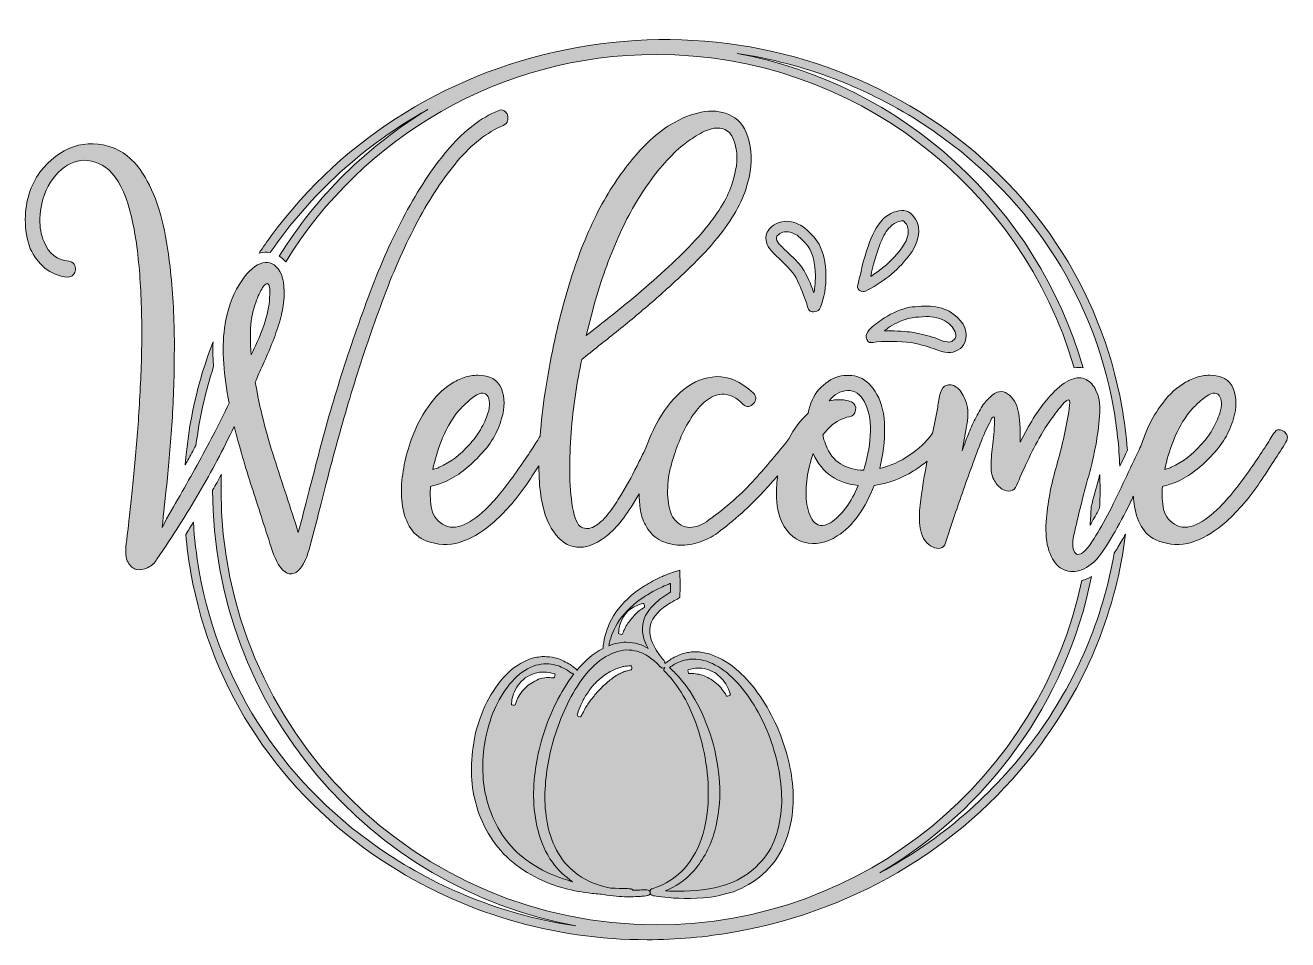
# Model space of a CAD drawing. Header units: inches. Extents: x 0.1 to 11.9, y -10.2 to -1.7.
import ezdxf

# ---------------------------------------------------------------- set-up
doc = ezdxf.new("R2010")
doc.units = ezdxf.units.IN
doc.header["$MEASUREMENT"] = 0
doc.layers.add('Layer 1', color=7, linetype='Continuous')

# ---------------------------------------------------------------- blocks, each defined once
blk = doc.blocks.new('block 3')
at = {"layer": 'Layer 1', "true_color": 0x231f20}
h = blk.add_hatch(color=250, dxfattribs=at)
h.dxf.hatch_style = 2
edge = h.paths.add_edge_path()
edge.add_spline(control_points=[(4.146, -2.932), (4.278, -2.775), (4.42, -2.664), (4.572, -2.601), (4.593, -2.59), (4.607, -2.576), (4.612, -2.558), (4.617, -2.541), (4.617, -2.523), (4.612, -2.505), (4.607, -2.488), (4.596, -2.474), (4.58, -2.463), (4.564, -2.452), (4.546, -2.452), (4.525, -2.463), (4.362, -2.53), (4.211, -2.645), (4.072, -2.807), (3.932, -2.97), (3.801, -3.162), (3.679, -3.385), (3.558, -3.608), (3.447, -3.849), (3.348, -4.108), (3.249, -4.368), (3.158, -4.628), (3.075, -4.887), (2.992, -5.147), (2.92, -5.396), (2.858, -5.634), (2.796, -5.873), (2.742, -6.08), (2.697, -6.257), (2.697, -6.257), (2.659, -6.4), (2.659, -6.4), (2.585, -6.17), (2.51, -5.939), (2.434, -5.706), (2.358, -5.473), (2.299, -5.236), (2.257, -4.996), (2.278, -4.946), (2.303, -4.891), (2.331, -4.829), (2.359, -4.767), (2.387, -4.703), (2.413, -4.635), (2.44, -4.568), (2.462, -4.503), (2.482, -4.439), (2.501, -4.376), (2.515, -4.316), (2.522, -4.259), (2.536, -4.104), (2.519, -3.997), (2.471, -3.939), (2.424, -3.88), (2.367, -3.865), (2.302, -3.891), (2.236, -3.918), (2.171, -3.983), (2.106, -4.087), (2.04, -4.191), (1.995, -4.326), (1.971, -4.492), (1.956, -4.595), (1.954, -4.705), (1.963, -4.824), (1.971, -4.942), (1.988, -5.065), (2.013, -5.192), (1.963, -5.298), (1.914, -5.398), (1.865, -5.491), (1.815, -5.585), (1.765, -5.679), (1.714, -5.772), (1.662, -5.866), (1.609, -5.959), (1.555, -6.053), (1.5, -6.147), (1.444, -6.246), (1.388, -6.352), (1.402, -6.229), (1.419, -6.073), (1.438, -5.886), (1.457, -5.699), (1.473, -5.497), (1.486, -5.279), (1.498, -5.062), (1.503, -4.836), (1.502, -4.601), (1.5, -4.366), (1.487, -4.139), (1.462, -3.92), (1.444, -3.761), (1.419, -3.614), (1.385, -3.478), (1.351, -3.342), (1.306, -3.223), (1.25, -3.12), (1.165, -2.961), (1.059, -2.858), (0.932, -2.81), (0.805, -2.762), (0.681, -2.759), (0.561, -2.799), (0.441, -2.84), (0.337, -2.92), (0.248, -3.038), (0.16, -3.156), (0.114, -3.302), (0.111, -3.475), (0.111, -3.574), (0.127, -3.666), (0.158, -3.751), (0.19, -3.821), (0.235, -3.881), (0.294, -3.931), (0.352, -3.98), (0.423, -4.008), (0.508, -4.016), (0.529, -4.016), (0.546, -4.008), (0.558, -3.994), (0.571, -3.98), (0.578, -3.964), (0.58, -3.947), (0.581, -3.929), (0.577, -3.912), (0.566, -3.896), (0.556, -3.88), (0.54, -3.871), (0.519, -3.867), (0.409, -3.857), (0.331, -3.797), (0.286, -3.687), (0.257, -3.62), (0.245, -3.549), (0.248, -3.475), (0.252, -3.341), (0.285, -3.226), (0.347, -3.131), (0.408, -3.035), (0.482, -2.973), (0.566, -2.943), (0.651, -2.913), (0.739, -2.922), (0.829, -2.972), (0.919, -3.021), (0.992, -3.122), (1.049, -3.274), (1.098, -3.411), (1.134, -3.577), (1.157, -3.769), (1.18, -3.962), (1.193, -4.166), (1.197, -4.381), (1.2, -4.586), (1.197, -4.794), (1.186, -5.006), (1.176, -5.218), (1.163, -5.42), (1.147, -5.61), (1.131, -5.801), (1.114, -5.974), (1.096, -6.13), (1.079, -6.285), (1.065, -6.409), (1.054, -6.501), (1.043, -6.582), (1.049, -6.641), (1.07, -6.678), (1.091, -6.715), (1.117, -6.737), (1.149, -6.744), (1.181, -6.751), (1.216, -6.746), (1.253, -6.729), (1.29, -6.711), (1.319, -6.684), (1.34, -6.649), (1.488, -6.43), (1.62, -6.222), (1.735, -6.026), (1.85, -5.83), (1.958, -5.625), (2.061, -5.409), (2.11, -5.603), (2.165, -5.792), (2.225, -5.976), (2.285, -6.16), (2.345, -6.347), (2.405, -6.538), (2.44, -6.644), (2.476, -6.713), (2.511, -6.747), (2.546, -6.781), (2.579, -6.793), (2.609, -6.784), (2.639, -6.775), (2.666, -6.754), (2.689, -6.721), (2.712, -6.687), (2.727, -6.658), (2.734, -6.633), (2.751, -6.591), (2.765, -6.545), (2.776, -6.495), (2.776, -6.495), (2.829, -6.299), (2.829, -6.299), (2.871, -6.126), (2.923, -5.923), (2.985, -5.69), (3.047, -5.457), (3.118, -5.213), (3.197, -4.959), (3.277, -4.704), (3.364, -4.45), (3.46, -4.196), (3.555, -3.941), (3.66, -3.706), (3.775, -3.491), (3.89, -3.276), (4.013, -3.089), (4.146, -2.932)], knot_values=[0, 0, 0, 0, 1, 1, 1, 2, 2, 2, 3, 3, 3, 4, 4, 4, 5, 5, 5, 6, 6, 6, 7, 7, 7, 8, 8, 8, 9, 9, 9, 10, 10, 10, 11, 11, 11, 12, 12, 12, 13, 13, 13, 14, 14, 14, 15, 15, 15, 16, 16, 16, 17, 17, 17, 18, 18, 18, 19, 19, 19, 20, 20, 20, 21, 21, 21, 22, 22, 22, 23, 23, 23, 24, 24, 24, 25, 25, 25, 26, 26, 26, 27, 27, 27, 28, 28, 28, 29, 29, 29, 30, 30, 30, 31, 31, 31, 32, 32, 32, 33, 33, 33, 34, 34, 34, 35, 35, 35, 36, 36, 36, 37, 37, 37, 38, 38, 38, 39, 39, 39, 40, 40, 40, 41, 41, 41, 42, 42, 42, 43, 43, 43, 44, 44, 44, 45, 45, 45, 46, 46, 46, 47, 47, 47, 48, 48, 48, 49, 49, 49, 50, 50, 50, 51, 51, 51, 52, 52, 52, 53, 53, 53, 54, 54, 54, 55, 55, 55, 56, 56, 56, 57, 57, 57, 58, 58, 58, 59, 59, 59, 60, 60, 60, 61, 61, 61, 62, 62, 62, 63, 63, 63, 64, 64, 64, 65, 65, 65, 66, 66, 66, 67, 67, 67, 68, 68, 68, 69, 69, 69, 70, 70, 70, 71, 71, 71, 72, 72, 72, 73, 73, 73, 74, 74, 74, 75, 75, 75, 76, 76, 76, 76], degree=3, periodic=1)
edge = h.paths.add_edge_path()
edge.add_spline(control_points=[(2.22, -4.741), (2.209, -4.621), (2.209, -4.515), (2.22, -4.424), (2.227, -4.371), (2.241, -4.314), (2.262, -4.254), (2.283, -4.194), (2.304, -4.147), (2.326, -4.114), (2.347, -4.08), (2.364, -4.069), (2.379, -4.082), (2.393, -4.094), (2.396, -4.146), (2.389, -4.238), (2.382, -4.319), (2.362, -4.404), (2.328, -4.492), (2.295, -4.581), (2.258, -4.664), (2.22, -4.741)], knot_values=[0, 0, 0, 0, 1, 1, 1, 2, 2, 2, 3, 3, 3, 4, 4, 4, 5, 5, 5, 6, 6, 6, 7, 7, 7, 7], degree=3, periodic=1)
h = blk.add_hatch(color=250, dxfattribs=at)
h.dxf.hatch_style = 2
edge = h.paths.add_edge_path()
edge.add_spline(control_points=[(11.887, -5.499), (11.882, -5.482), (11.872, -5.467), (11.858, -5.457), (11.844, -5.446), (11.828, -5.441), (11.81, -5.441), (11.793, -5.441), (11.777, -5.452), (11.763, -5.473), (11.741, -5.508), (11.713, -5.553), (11.678, -5.608), (11.642, -5.663), (11.603, -5.722), (11.559, -5.785), (11.514, -5.849), (11.467, -5.914), (11.416, -5.981), (11.364, -6.049), (11.312, -6.109), (11.259, -6.162), (11.185, -6.236), (11.111, -6.29), (11.037, -6.326), (10.962, -6.361), (10.895, -6.359), (10.835, -6.321), (10.775, -6.285), (10.74, -6.231), (10.729, -6.159), (10.719, -6.087), (10.717, -6.024), (10.724, -5.971), (10.749, -5.964), (10.772, -5.957), (10.793, -5.95), (10.814, -5.943), (10.835, -5.936), (10.856, -5.928), (10.917, -5.9), (10.973, -5.866), (11.026, -5.825), (11.079, -5.784), (11.128, -5.739), (11.174, -5.69), (11.28, -5.584), (11.351, -5.466), (11.386, -5.335), (11.418, -5.233), (11.417, -5.14), (11.384, -5.057), (11.35, -4.974), (11.277, -4.932), (11.164, -4.932), (11.121, -4.932), (11.079, -4.939), (11.037, -4.953), (10.994, -4.968), (10.954, -4.987), (10.915, -5.012), (10.833, -5.065), (10.763, -5.135), (10.703, -5.224), (10.653, -5.291), (10.612, -5.364), (10.578, -5.444), (10.56, -5.487), (10.543, -5.531), (10.529, -5.575), (10.508, -5.621), (10.485, -5.671), (10.459, -5.724), (10.413, -5.822), (10.366, -5.92), (10.319, -6.021), (10.271, -6.122), (10.222, -6.217), (10.173, -6.307), (10.124, -6.397), (10.079, -6.469), (10.041, -6.522), (10.009, -6.564), (9.982, -6.59), (9.961, -6.599), (9.94, -6.607), (9.923, -6.606), (9.911, -6.593), (9.898, -6.581), (9.89, -6.56), (9.887, -6.53), (9.883, -6.5), (9.887, -6.464), (9.897, -6.421), (9.936, -6.245), (9.982, -6.061), (10.035, -5.87), (10.088, -5.679), (10.122, -5.494), (10.136, -5.314), (10.139, -5.271), (10.139, -5.231), (10.136, -5.192), (10.132, -5.153), (10.124, -5.119), (10.109, -5.091), (10.092, -5.042), (10.063, -5.005), (10.025, -4.98), (9.986, -4.955), (9.942, -4.95), (9.892, -4.964), (9.836, -4.982), (9.777, -5.021), (9.717, -5.081), (9.678, -5.119), (9.638, -5.167), (9.595, -5.224), (9.553, -5.28), (9.512, -5.342), (9.474, -5.409), (9.474, -5.409), (9.394, -5.557), (9.394, -5.557), (9.398, -5.427), (9.392, -5.33), (9.378, -5.266), (9.371, -5.234), (9.359, -5.203), (9.341, -5.173), (9.323, -5.143), (9.302, -5.12), (9.278, -5.104), (9.253, -5.089), (9.226, -5.082), (9.198, -5.086), (9.17, -5.089), (9.141, -5.107), (9.113, -5.139), (9.085, -5.16), (9.058, -5.193), (9.031, -5.237), (9.005, -5.281), (8.98, -5.328), (8.957, -5.377), (8.934, -5.427), (8.914, -5.475), (8.896, -5.523), (8.878, -5.571), (8.864, -5.609), (8.854, -5.637), (8.854, -5.637), (8.891, -5.43), (8.891, -5.43), (8.912, -5.328), (8.912, -5.246), (8.891, -5.184), (8.87, -5.122), (8.843, -5.078), (8.811, -5.051), (8.779, -5.025), (8.747, -5.016), (8.713, -5.025), (8.68, -5.034), (8.659, -5.058), (8.652, -5.096), (8.645, -5.118), (8.64, -5.14), (8.636, -5.163), (8.633, -5.186), (8.629, -5.208), (8.626, -5.229), (8.609, -5.315), (8.593, -5.396), (8.578, -5.474), (8.519, -5.553), (8.447, -5.621), (8.361, -5.679), (8.273, -5.739), (8.181, -5.78), (8.085, -5.801), (8.117, -5.674), (8.132, -5.548), (8.13, -5.422), (8.129, -5.297), (8.105, -5.194), (8.059, -5.112), (8.016, -5.031), (7.963, -4.978), (7.897, -4.953), (7.832, -4.929), (7.766, -4.926), (7.699, -4.945), (7.631, -4.965), (7.571, -5.005), (7.518, -5.065), (7.465, -5.125), (7.432, -5.199), (7.418, -5.287), (7.344, -5.353), (7.284, -5.432), (7.238, -5.526), (7.134, -5.655), (7.028, -5.781), (6.92, -5.902), (6.796, -6.04), (6.653, -6.167), (6.49, -6.283), (6.43, -6.329), (6.371, -6.352), (6.313, -6.352), (6.255, -6.352), (6.204, -6.324), (6.162, -6.268), (6.134, -6.229), (6.116, -6.172), (6.109, -6.098), (6.102, -6.024), (6.105, -5.941), (6.12, -5.849), (6.127, -5.814), (6.14, -5.764), (6.159, -5.701), (6.179, -5.637), (6.203, -5.571), (6.233, -5.502), (6.263, -5.433), (6.3, -5.368), (6.342, -5.306), (6.384, -5.244), (6.429, -5.195), (6.477, -5.16), (6.525, -5.125), (6.577, -5.108), (6.634, -5.11), (6.69, -5.112), (6.748, -5.142), (6.808, -5.202), (6.826, -5.22), (6.844, -5.227), (6.861, -5.224), (6.879, -5.22), (6.894, -5.211), (6.906, -5.197), (6.919, -5.183), (6.926, -5.167), (6.928, -5.149), (6.929, -5.132), (6.921, -5.114), (6.904, -5.096), (6.787, -4.991), (6.673, -4.94), (6.562, -4.945), (6.451, -4.951), (6.35, -4.99), (6.26, -5.062), (6.17, -5.134), (6.091, -5.229), (6.024, -5.346), (5.972, -5.436), (5.932, -5.525), (5.903, -5.611), (5.876, -5.665), (5.848, -5.721), (5.82, -5.777), (5.769, -5.882), (5.713, -5.981), (5.653, -6.077), (5.625, -6.126), (5.59, -6.177), (5.547, -6.23), (5.505, -6.283), (5.462, -6.321), (5.42, -6.344), (5.378, -6.367), (5.338, -6.369), (5.301, -6.35), (5.264, -6.33), (5.236, -6.269), (5.219, -6.167), (5.201, -6.061), (5.192, -5.949), (5.192, -5.83), (5.192, -5.712), (5.197, -5.592), (5.205, -5.47), (5.214, -5.348), (5.228, -5.229), (5.245, -5.112), (5.263, -4.996), (5.282, -4.886), (5.304, -4.784), (5.406, -4.703), (5.514, -4.617), (5.627, -4.527), (5.74, -4.437), (5.851, -4.344), (5.961, -4.249), (6.07, -4.153), (6.175, -4.058), (6.276, -3.963), (6.377, -3.867), (6.466, -3.774), (6.543, -3.682), (6.688, -3.512), (6.785, -3.351), (6.835, -3.197), (6.884, -3.043), (6.898, -2.91), (6.877, -2.797), (6.853, -2.666), (6.804, -2.577), (6.732, -2.529), (6.659, -2.482), (6.578, -2.461), (6.488, -2.468), (6.398, -2.475), (6.305, -2.503), (6.21, -2.55), (6.114, -2.598), (6.033, -2.654), (5.966, -2.717), (5.863, -2.809), (5.759, -2.929), (5.653, -3.078), (5.54, -3.237), (5.439, -3.42), (5.351, -3.629), (5.263, -3.837), (5.189, -4.058), (5.129, -4.291), (5.1, -4.394), (5.071, -4.515), (5.041, -4.654), (5.011, -4.794), (4.985, -4.939), (4.962, -5.091), (4.941, -5.228), (4.926, -5.365), (4.915, -5.502), (4.897, -5.532), (4.874, -5.567), (4.848, -5.608), (4.812, -5.663), (4.773, -5.722), (4.729, -5.785), (4.684, -5.849), (4.637, -5.914), (4.586, -5.981), (4.534, -6.049), (4.482, -6.109), (4.429, -6.162), (4.355, -6.236), (4.281, -6.29), (4.207, -6.326), (4.133, -6.361), (4.065, -6.359), (4.005, -6.321), (3.945, -6.285), (3.91, -6.231), (3.899, -6.159), (3.889, -6.087), (3.887, -6.024), (3.894, -5.971), (3.919, -5.964), (3.942, -5.957), (3.963, -5.95), (3.984, -5.943), (4.005, -5.936), (4.027, -5.928), (4.087, -5.9), (4.143, -5.866), (4.196, -5.825), (4.249, -5.784), (4.299, -5.739), (4.344, -5.69), (4.45, -5.584), (4.521, -5.466), (4.556, -5.335), (4.588, -5.233), (4.587, -5.14), (4.554, -5.057), (4.52, -4.974), (4.447, -4.932), (4.334, -4.932), (4.291, -4.932), (4.249, -4.939), (4.207, -4.953), (4.164, -4.968), (4.124, -4.987), (4.085, -5.012), (4.004, -5.065), (3.933, -5.135), (3.873, -5.224), (3.823, -5.291), (3.782, -5.364), (3.748, -5.444), (3.715, -5.523), (3.687, -5.603), (3.666, -5.685), (3.649, -5.755), (3.635, -5.832), (3.626, -5.915), (3.618, -5.998), (3.619, -6.079), (3.632, -6.156), (3.644, -6.234), (3.67, -6.303), (3.709, -6.363), (3.747, -6.423), (3.807, -6.465), (3.889, -6.49), (3.998, -6.522), (4.102, -6.518), (4.201, -6.479), (4.3, -6.441), (4.396, -6.381), (4.488, -6.299), (4.604, -6.193), (4.709, -6.071), (4.803, -5.931), (4.838, -5.878), (4.872, -5.827), (4.904, -5.778), (4.904, -5.842), (4.907, -5.903), (4.911, -5.96), (4.926, -6.13), (4.962, -6.263), (5.02, -6.36), (5.078, -6.457), (5.147, -6.515), (5.227, -6.532), (5.306, -6.55), (5.393, -6.529), (5.486, -6.469), (5.58, -6.409), (5.673, -6.306), (5.765, -6.162), (5.79, -6.121), (5.815, -6.08), (5.839, -6.038), (5.84, -6.091), (5.844, -6.143), (5.852, -6.193), (5.861, -6.25), (5.879, -6.301), (5.908, -6.347), (5.943, -6.407), (5.989, -6.45), (6.045, -6.477), (6.102, -6.503), (6.16, -6.517), (6.22, -6.519), (6.28, -6.521), (6.341, -6.511), (6.403, -6.49), (6.465, -6.469), (6.52, -6.441), (6.57, -6.405), (6.729, -6.285), (6.872, -6.156), (6.999, -6.018), (7.043, -5.971), (7.088, -5.921), (7.132, -5.871), (7.129, -5.897), (7.126, -5.923), (7.124, -5.95), (7.115, -6.066), (7.125, -6.169), (7.153, -6.257), (7.199, -6.384), (7.274, -6.462), (7.378, -6.49), (7.482, -6.518), (7.585, -6.499), (7.688, -6.432), (7.762, -6.386), (7.828, -6.321), (7.887, -6.238), (7.945, -6.155), (7.993, -6.063), (8.032, -5.96), (8.16, -5.943), (8.282, -5.898), (8.401, -5.825), (8.446, -5.797), (8.488, -5.767), (8.528, -5.733), (8.526, -5.743), (8.524, -5.752), (8.522, -5.761), (8.492, -5.919), (8.47, -6.063), (8.456, -6.193), (8.456, -6.218), (8.456, -6.248), (8.456, -6.283), (8.456, -6.319), (8.46, -6.352), (8.467, -6.384), (8.474, -6.419), (8.488, -6.45), (8.509, -6.477), (8.53, -6.503), (8.553, -6.523), (8.578, -6.535), (8.603, -6.547), (8.627, -6.551), (8.65, -6.546), (8.673, -6.54), (8.689, -6.524), (8.7, -6.495), (8.7, -6.495), (8.774, -6.268), (8.774, -6.268), (8.799, -6.193), (8.826, -6.114), (8.856, -6.029), (8.886, -5.944), (8.916, -5.86), (8.946, -5.777), (8.976, -5.694), (9.005, -5.617), (9.034, -5.544), (9.062, -5.472), (9.09, -5.411), (9.119, -5.361), (9.122, -5.347), (9.127, -5.337), (9.134, -5.33), (9.149, -5.316), (9.156, -5.316), (9.156, -5.33), (9.156, -5.414), (9.15, -5.496), (9.14, -5.573), (9.136, -5.605), (9.133, -5.639), (9.129, -5.674), (9.126, -5.709), (9.124, -5.746), (9.124, -5.785), (9.124, -5.838), (9.134, -5.883), (9.156, -5.918), (9.177, -5.953), (9.201, -5.979), (9.227, -5.995), (9.254, -6.011), (9.28, -6.016), (9.307, -6.011), (9.333, -6.005), (9.352, -5.989), (9.362, -5.96), (9.391, -5.893), (9.424, -5.818), (9.463, -5.735), (9.502, -5.652), (9.544, -5.57), (9.59, -5.489), (9.625, -5.429), (9.662, -5.373), (9.699, -5.322), (9.736, -5.271), (9.772, -5.225), (9.807, -5.187), (9.843, -5.151), (9.859, -5.151), (9.858, -5.187), (9.856, -5.222), (9.852, -5.263), (9.844, -5.308), (9.813, -5.478), (9.774, -5.642), (9.728, -5.801), (9.682, -5.96), (9.652, -6.126), (9.638, -6.299), (9.631, -6.405), (9.64, -6.495), (9.664, -6.57), (9.689, -6.644), (9.724, -6.697), (9.77, -6.729), (9.816, -6.76), (9.868, -6.771), (9.927, -6.76), (9.985, -6.75), (10.044, -6.714), (10.104, -6.654), (10.154, -6.598), (10.206, -6.522), (10.26, -6.426), (10.315, -6.331), (10.369, -6.23), (10.422, -6.124), (10.432, -6.104), (10.442, -6.083), (10.453, -6.062), (10.454, -6.094), (10.457, -6.125), (10.462, -6.156), (10.474, -6.234), (10.5, -6.303), (10.539, -6.363), (10.577, -6.423), (10.637, -6.465), (10.719, -6.49), (10.828, -6.522), (10.932, -6.518), (11.031, -6.479), (11.13, -6.441), (11.226, -6.381), (11.317, -6.299), (11.434, -6.193), (11.539, -6.071), (11.633, -5.931), (11.726, -5.792), (11.807, -5.667), (11.874, -5.557), (11.888, -5.536), (11.892, -5.517), (11.887, -5.499)], knot_values=[0, 0, 0, 0, 1, 1, 1, 2, 2, 2, 3, 3, 3, 4, 4, 4, 5, 5, 5, 6, 6, 6, 7, 7, 7, 8, 8, 8, 9, 9, 9, 10, 10, 10, 11, 11, 11, 12, 12, 12, 13, 13, 13, 14, 14, 14, 15, 15, 15, 16, 16, 16, 17, 17, 17, 18, 18, 18, 19, 19, 19, 20, 20, 20, 21, 21, 21, 22, 22, 22, 23, 23, 23, 24, 24, 24, 25, 25, 25, 26, 26, 26, 27, 27, 27, 28, 28, 28, 29, 29, 29, 30, 30, 30, 31, 31, 31, 32, 32, 32, 33, 33, 33, 34, 34, 34, 35, 35, 35, 36, 36, 36, 37, 37, 37, 38, 38, 38, 39, 39, 39, 40, 40, 40, 41, 41, 41, 42, 42, 42, 43, 43, 43, 44, 44, 44, 45, 45, 45, 46, 46, 46, 47, 47, 47, 48, 48, 48, 49, 49, 49, 50, 50, 50, 51, 51, 51, 52, 52, 52, 53, 53, 53, 54, 54, 54, 55, 55, 55, 56, 56, 56, 57, 57, 57, 58, 58, 58, 59, 59, 59, 60, 60, 60, 61, 61, 61, 62, 62, 62, 63, 63, 63, 64, 64, 64, 65, 65, 65, 66, 66, 66, 67, 67, 67, 68, 68, 68, 69, 69, 69, 70, 70, 70, 71, 71, 71, 72, 72, 72, 73, 73, 73, 74, 74, 74, 75, 75, 75, 76, 76, 76, 77, 77, 77, 78, 78, 78, 79, 79, 79, 80, 80, 80, 81, 81, 81, 82, 82, 82, 83, 83, 83, 84, 84, 84, 85, 85, 85, 86, 86, 86, 87, 87, 87, 88, 88, 88, 89, 89, 89, 90, 90, 90, 91, 91, 91, 92, 92, 92, 93, 93, 93, 94, 94, 94, 95, 95, 95, 96, 96, 96, 97, 97, 97, 98, 98, 98, 99, 99, 99, 100, 100, 100, 101, 101, 101, 102, 102, 102, 103, 103, 103, 104, 104, 104, 105, 105, 105, 106, 106, 106, 107, 107, 107, 108, 108, 108, 109, 109, 109, 110, 110, 110, 111, 111, 111, 112, 112, 112, 113, 113, 113, 114, 114, 114, 115, 115, 115, 116, 116, 116, 117, 117, 117, 118, 118, 118, 119, 119, 119, 120, 120, 120, 121, 121, 121, 122, 122, 122, 123, 123, 123, 124, 124, 124, 125, 125, 125, 126, 126, 126, 127, 127, 127, 128, 128, 128, 129, 129, 129, 130, 130, 130, 131, 131, 131, 132, 132, 132, 133, 133, 133, 134, 134, 134, 135, 135, 135, 136, 136, 136, 137, 137, 137, 138, 138, 138, 139, 139, 139, 140, 140, 140, 141, 141, 141, 142, 142, 142, 143, 143, 143, 144, 144, 144, 145, 145, 145, 146, 146, 146, 147, 147, 147, 148, 148, 148, 149, 149, 149, 150, 150, 150, 151, 151, 151, 152, 152, 152, 153, 153, 153, 154, 154, 154, 155, 155, 155, 156, 156, 156, 157, 157, 157, 158, 158, 158, 159, 159, 159, 160, 160, 160, 161, 161, 161, 162, 162, 162, 163, 163, 163, 164, 164, 164, 165, 165, 165, 166, 166, 166, 167, 167, 167, 168, 168, 168, 169, 169, 169, 170, 170, 170, 171, 171, 171, 172, 172, 172, 173, 173, 173, 174, 174, 174, 175, 175, 175, 176, 176, 176, 177, 177, 177, 178, 178, 178, 179, 179, 179, 180, 180, 180, 181, 181, 181, 182, 182, 182, 183, 183, 183, 184, 184, 184, 185, 185, 185, 186, 186, 186, 187, 187, 187, 188, 188, 188, 189, 189, 189, 190, 190, 190, 191, 191, 191, 192, 192, 192, 193, 193, 193, 194, 194, 194, 195, 195, 195, 196, 196, 196, 197, 197, 197, 198, 198, 198, 199, 199, 199, 200, 200, 200, 201, 201, 201, 202, 202, 202, 203, 203, 203, 204, 204, 204, 205, 205, 205, 206, 206, 206, 207, 207, 207, 208, 208, 208, 208], degree=3, periodic=1)
edge = h.paths.add_edge_path()
edge.add_spline(control_points=[(10.822, -5.55), (10.856, -5.463), (10.897, -5.384), (10.947, -5.314), (10.957, -5.296), (10.977, -5.271), (11.008, -5.24), (11.037, -5.208), (11.07, -5.178), (11.106, -5.149), (11.176, -5.093), (11.225, -5.083), (11.251, -5.12), (11.278, -5.157), (11.28, -5.213), (11.259, -5.287), (11.241, -5.337), (11.218, -5.388), (11.188, -5.441), (11.158, -5.494), (11.121, -5.542), (11.079, -5.584), (11.005, -5.672), (10.913, -5.741), (10.803, -5.791), (10.793, -5.798), (10.773, -5.805), (10.745, -5.812), (10.763, -5.724), (10.788, -5.636), (10.822, -5.55)], knot_values=[0, 0, 0, 0, 1, 1, 1, 2, 2, 2, 3, 3, 3, 4, 4, 4, 5, 5, 5, 6, 6, 6, 7, 7, 7, 8, 8, 8, 9, 9, 9, 10, 10, 10, 10], degree=3, periodic=1)
edge = h.paths.add_edge_path()
edge.add_spline(control_points=[(5.41, -4.312), (5.47, -4.09), (5.542, -3.88), (5.627, -3.684), (5.712, -3.488), (5.805, -3.316), (5.908, -3.168), (6.021, -3.005), (6.135, -2.876), (6.252, -2.781), (6.294, -2.749), (6.341, -2.717), (6.392, -2.686), (6.444, -2.654), (6.493, -2.634), (6.541, -2.627), (6.588, -2.62), (6.631, -2.63), (6.668, -2.656), (6.705, -2.683), (6.731, -2.739), (6.745, -2.823), (6.762, -2.915), (6.748, -3.027), (6.702, -3.16), (6.656, -3.292), (6.57, -3.433), (6.443, -3.581), (6.376, -3.662), (6.299, -3.744), (6.212, -3.827), (6.126, -3.91), (6.034, -3.994), (5.937, -4.079), (5.84, -4.164), (5.741, -4.247), (5.64, -4.328), (5.539, -4.409), (5.441, -4.487), (5.346, -4.561), (5.346, -4.561), (5.41, -4.312), (5.41, -4.312)], knot_values=[0, 0, 0, 0, 1, 1, 1, 2, 2, 2, 3, 3, 3, 4, 4, 4, 5, 5, 5, 6, 6, 6, 7, 7, 7, 8, 8, 8, 9, 9, 9, 10, 10, 10, 11, 11, 11, 12, 12, 12, 13, 13, 13, 14, 14, 14, 14], degree=3, periodic=1)
edge = h.paths.add_edge_path()
edge.add_spline(control_points=[(3.992, -5.55), (4.026, -5.463), (4.067, -5.384), (4.117, -5.314), (4.127, -5.296), (4.147, -5.271), (4.178, -5.24), (4.208, -5.208), (4.24, -5.178), (4.276, -5.149), (4.346, -5.093), (4.395, -5.083), (4.421, -5.12), (4.448, -5.157), (4.45, -5.213), (4.429, -5.287), (4.412, -5.337), (4.388, -5.388), (4.358, -5.441), (4.328, -5.494), (4.291, -5.542), (4.249, -5.584), (4.175, -5.672), (4.083, -5.741), (3.974, -5.791), (3.963, -5.798), (3.943, -5.805), (3.915, -5.812), (3.933, -5.724), (3.958, -5.636), (3.992, -5.55)], knot_values=[0, 0, 0, 0, 1, 1, 1, 2, 2, 2, 3, 3, 3, 4, 4, 4, 5, 5, 5, 6, 6, 6, 7, 7, 7, 8, 8, 8, 9, 9, 9, 10, 10, 10, 10], degree=3, periodic=1)
edge = h.paths.add_edge_path()
edge.add_spline(control_points=[(7.77, -6.167), (7.726, -6.227), (7.677, -6.275), (7.624, -6.31), (7.585, -6.331), (7.554, -6.339), (7.529, -6.334), (7.504, -6.328), (7.483, -6.315), (7.465, -6.294), (7.448, -6.273), (7.434, -6.245), (7.423, -6.212), (7.412, -6.178), (7.405, -6.146), (7.402, -6.114), (7.395, -6.043), (7.397, -5.969), (7.407, -5.891), (7.418, -5.814), (7.437, -5.738), (7.465, -5.663), (7.504, -5.755), (7.561, -5.826), (7.635, -5.875), (7.709, -5.925), (7.792, -5.953), (7.884, -5.96), (7.852, -6.038), (7.814, -6.107), (7.77, -6.167)], knot_values=[0, 0, 0, 0, 1, 1, 1, 2, 2, 2, 3, 3, 3, 4, 4, 4, 5, 5, 5, 6, 6, 6, 7, 7, 7, 8, 8, 8, 9, 9, 9, 10, 10, 10, 10], degree=3, periodic=1)
edge = h.paths.add_edge_path()
edge.add_spline(control_points=[(7.942, -5.791), (7.942, -5.794), (7.941, -5.798), (7.94, -5.801), (7.938, -5.805), (7.937, -5.81), (7.937, -5.817), (7.937, -5.817), (7.905, -5.817), (7.905, -5.817), (7.824, -5.81), (7.754, -5.785), (7.696, -5.743), (7.638, -5.701), (7.596, -5.637), (7.571, -5.552), (7.561, -5.531), (7.555, -5.51), (7.555, -5.489), (7.608, -5.414), (7.668, -5.365), (7.736, -5.34), (7.75, -5.333), (7.771, -5.326), (7.799, -5.319), (7.834, -5.316), (7.855, -5.295), (7.86, -5.258), (7.865, -5.221), (7.852, -5.195), (7.82, -5.181), (7.785, -5.167), (7.744, -5.16), (7.699, -5.16), (7.677, -5.16), (7.649, -5.164), (7.614, -5.171), (7.66, -5.111), (7.716, -5.079), (7.783, -5.075), (7.85, -5.072), (7.903, -5.107), (7.942, -5.181), (7.981, -5.252), (8, -5.343), (7.998, -5.454), (7.996, -5.565), (7.978, -5.678), (7.942, -5.791)], knot_values=[0, 0, 0, 0, 1, 1, 1, 2, 2, 2, 3, 3, 3, 4, 4, 4, 5, 5, 5, 6, 6, 6, 7, 7, 7, 8, 8, 8, 9, 9, 9, 10, 10, 10, 11, 11, 11, 12, 12, 12, 13, 13, 13, 14, 14, 14, 15, 15, 15, 16, 16, 16, 16], degree=3, periodic=1)
at = {"layer": 'Layer 1', "lineweight": 0}
for points, knots in [([(4.146, -2.932), (4.278, -2.775), (4.42, -2.664), (4.572, -2.601), (4.593, -2.59), (4.607, -2.576), (4.612, -2.558), (4.617, -2.541), (4.617, -2.523), (4.612, -2.505), (4.607, -2.488), (4.596, -2.474), (4.58, -2.463), (4.564, -2.452), (4.546, -2.452), (4.525, -2.463), (4.362, -2.53), (4.211, -2.645), (4.072, -2.807), (3.932, -2.97), (3.801, -3.162), (3.679, -3.385), (3.558, -3.608), (3.447, -3.849), (3.348, -4.108), (3.249, -4.368), (3.158, -4.628), (3.075, -4.887), (2.992, -5.147), (2.92, -5.396), (2.858, -5.634), (2.796, -5.873), (2.742, -6.08), (2.697, -6.257), (2.697, -6.257), (2.659, -6.4), (2.659, -6.4), (2.585, -6.17), (2.51, -5.939), (2.434, -5.706), (2.358, -5.473), (2.299, -5.236), (2.257, -4.996), (2.278, -4.946), (2.303, -4.891), (2.331, -4.829), (2.359, -4.767), (2.387, -4.703), (2.413, -4.635), (2.44, -4.568), (2.462, -4.503), (2.482, -4.439), (2.501, -4.376), (2.515, -4.316), (2.522, -4.259), (2.536, -4.104), (2.519, -3.997), (2.471, -3.939), (2.424, -3.88), (2.367, -3.865), (2.302, -3.891), (2.236, -3.918), (2.171, -3.983), (2.106, -4.087), (2.04, -4.191), (1.995, -4.326), (1.971, -4.492), (1.956, -4.595), (1.954, -4.705), (1.963, -4.824), (1.971, -4.942), (1.988, -5.065), (2.013, -5.192), (1.963, -5.298), (1.914, -5.398), (1.865, -5.491), (1.815, -5.585), (1.765, -5.679), (1.714, -5.772), (1.662, -5.866), (1.609, -5.959), (1.555, -6.053), (1.5, -6.147), (1.444, -6.246), (1.388, -6.352), (1.402, -6.229), (1.419, -6.073), (1.438, -5.886), (1.457, -5.699), (1.473, -5.497), (1.486, -5.279), (1.498, -5.062), (1.503, -4.836), (1.502, -4.601), (1.5, -4.366), (1.487, -4.139), (1.462, -3.92), (1.444, -3.761), (1.419, -3.614), (1.385, -3.478), (1.351, -3.342), (1.306, -3.223), (1.25, -3.12), (1.165, -2.961), (1.059, -2.858), (0.932, -2.81), (0.805, -2.762), (0.681, -2.759), (0.561, -2.799), (0.441, -2.84), (0.337, -2.92), (0.248, -3.038), (0.16, -3.156), (0.114, -3.302), (0.111, -3.475), (0.111, -3.574), (0.127, -3.666), (0.158, -3.751), (0.19, -3.821), (0.235, -3.881), (0.294, -3.931), (0.352, -3.98), (0.423, -4.008), (0.508, -4.016), (0.529, -4.016), (0.546, -4.008), (0.558, -3.994), (0.571, -3.98), (0.578, -3.964), (0.58, -3.947), (0.581, -3.929), (0.577, -3.912), (0.566, -3.896), (0.556, -3.88), (0.54, -3.871), (0.519, -3.867), (0.409, -3.857), (0.331, -3.797), (0.286, -3.687), (0.257, -3.62), (0.245, -3.549), (0.248, -3.475), (0.252, -3.341), (0.285, -3.226), (0.347, -3.131), (0.408, -3.035), (0.482, -2.973), (0.566, -2.943), (0.651, -2.913), (0.739, -2.922), (0.829, -2.972), (0.919, -3.021), (0.992, -3.122), (1.049, -3.274), (1.098, -3.411), (1.134, -3.577), (1.157, -3.769), (1.18, -3.962), (1.193, -4.166), (1.197, -4.381), (1.2, -4.586), (1.197, -4.794), (1.186, -5.006), (1.176, -5.218), (1.163, -5.42), (1.147, -5.61), (1.131, -5.801), (1.114, -5.974), (1.096, -6.13), (1.079, -6.285), (1.065, -6.409), (1.054, -6.501), (1.043, -6.582), (1.049, -6.641), (1.07, -6.678), (1.091, -6.715), (1.117, -6.737), (1.149, -6.744), (1.181, -6.751), (1.216, -6.746), (1.253, -6.729), (1.29, -6.711), (1.319, -6.684), (1.34, -6.649), (1.488, -6.43), (1.62, -6.222), (1.735, -6.026), (1.85, -5.83), (1.958, -5.625), (2.061, -5.409), (2.11, -5.603), (2.165, -5.792), (2.225, -5.976), (2.285, -6.16), (2.345, -6.347), (2.405, -6.538), (2.44, -6.644), (2.476, -6.713), (2.511, -6.747), (2.546, -6.781), (2.579, -6.793), (2.609, -6.784), (2.639, -6.775), (2.666, -6.754), (2.689, -6.721), (2.712, -6.687), (2.727, -6.658), (2.734, -6.633), (2.751, -6.591), (2.765, -6.545), (2.776, -6.495), (2.776, -6.495), (2.829, -6.299), (2.829, -6.299), (2.871, -6.126), (2.923, -5.923), (2.985, -5.69), (3.047, -5.457), (3.118, -5.213), (3.197, -4.959), (3.277, -4.704), (3.364, -4.45), (3.46, -4.196), (3.555, -3.941), (3.66, -3.706), (3.775, -3.491), (3.89, -3.276), (4.013, -3.089), (4.146, -2.932)], [0, 0, 0, 0, 1, 1, 1, 2, 2, 2, 3, 3, 3, 4, 4, 4, 5, 5, 5, 6, 6, 6, 7, 7, 7, 8, 8, 8, 9, 9, 9, 10, 10, 10, 11, 11, 11, 12, 12, 12, 13, 13, 13, 14, 14, 14, 15, 15, 15, 16, 16, 16, 17, 17, 17, 18, 18, 18, 19, 19, 19, 20, 20, 20, 21, 21, 21, 22, 22, 22, 23, 23, 23, 24, 24, 24, 25, 25, 25, 26, 26, 26, 27, 27, 27, 28, 28, 28, 29, 29, 29, 30, 30, 30, 31, 31, 31, 32, 32, 32, 33, 33, 33, 34, 34, 34, 35, 35, 35, 36, 36, 36, 37, 37, 37, 38, 38, 38, 39, 39, 39, 40, 40, 40, 41, 41, 41, 42, 42, 42, 43, 43, 43, 44, 44, 44, 45, 45, 45, 46, 46, 46, 47, 47, 47, 48, 48, 48, 49, 49, 49, 50, 50, 50, 51, 51, 51, 52, 52, 52, 53, 53, 53, 54, 54, 54, 55, 55, 55, 56, 56, 56, 57, 57, 57, 58, 58, 58, 59, 59, 59, 60, 60, 60, 61, 61, 61, 62, 62, 62, 63, 63, 63, 64, 64, 64, 65, 65, 65, 66, 66, 66, 67, 67, 67, 68, 68, 68, 69, 69, 69, 70, 70, 70, 71, 71, 71, 72, 72, 72, 73, 73, 73, 74, 74, 74, 75, 75, 75, 76, 76, 76, 76]), ([(11.887, -5.499), (11.882, -5.482), (11.872, -5.467), (11.858, -5.457), (11.844, -5.446), (11.828, -5.441), (11.81, -5.441), (11.793, -5.441), (11.777, -5.452), (11.763, -5.473), (11.741, -5.508), (11.713, -5.553), (11.678, -5.608), (11.642, -5.663), (11.603, -5.722), (11.559, -5.785), (11.514, -5.849), (11.467, -5.914), (11.416, -5.981), (11.364, -6.049), (11.312, -6.109), (11.259, -6.162), (11.185, -6.236), (11.111, -6.29), (11.037, -6.326), (10.962, -6.361), (10.895, -6.359), (10.835, -6.321), (10.775, -6.285), (10.74, -6.231), (10.729, -6.159), (10.719, -6.087), (10.717, -6.024), (10.724, -5.971), (10.749, -5.964), (10.772, -5.957), (10.793, -5.95), (10.814, -5.943), (10.835, -5.936), (10.856, -5.928), (10.917, -5.9), (10.973, -5.866), (11.026, -5.825), (11.079, -5.784), (11.128, -5.739), (11.174, -5.69), (11.28, -5.584), (11.351, -5.466), (11.386, -5.335), (11.418, -5.233), (11.417, -5.14), (11.384, -5.057), (11.35, -4.974), (11.277, -4.932), (11.164, -4.932), (11.121, -4.932), (11.079, -4.939), (11.037, -4.953), (10.994, -4.968), (10.954, -4.987), (10.915, -5.012), (10.833, -5.065), (10.763, -5.135), (10.703, -5.224), (10.653, -5.291), (10.612, -5.364), (10.578, -5.444), (10.56, -5.487), (10.543, -5.531), (10.529, -5.575), (10.508, -5.621), (10.485, -5.671), (10.459, -5.724), (10.413, -5.822), (10.366, -5.92), (10.319, -6.021), (10.271, -6.122), (10.222, -6.217), (10.173, -6.307), (10.124, -6.397), (10.079, -6.469), (10.041, -6.522), (10.009, -6.564), (9.982, -6.59), (9.961, -6.599), (9.94, -6.607), (9.923, -6.606), (9.911, -6.593), (9.898, -6.581), (9.89, -6.56), (9.887, -6.53), (9.883, -6.5), (9.887, -6.464), (9.897, -6.421), (9.936, -6.245), (9.982, -6.061), (10.035, -5.87), (10.088, -5.679), (10.122, -5.494), (10.136, -5.314), (10.139, -5.271), (10.139, -5.231), (10.136, -5.192), (10.132, -5.153), (10.124, -5.119), (10.109, -5.091), (10.092, -5.042), (10.063, -5.005), (10.025, -4.98), (9.986, -4.955), (9.942, -4.95), (9.892, -4.964), (9.836, -4.982), (9.777, -5.021), (9.717, -5.081), (9.678, -5.119), (9.638, -5.167), (9.595, -5.224), (9.553, -5.28), (9.512, -5.342), (9.474, -5.409), (9.474, -5.409), (9.394, -5.557), (9.394, -5.557), (9.398, -5.427), (9.392, -5.33), (9.378, -5.266), (9.371, -5.234), (9.359, -5.203), (9.341, -5.173), (9.323, -5.143), (9.302, -5.12), (9.278, -5.104), (9.253, -5.089), (9.226, -5.082), (9.198, -5.086), (9.17, -5.089), (9.141, -5.107), (9.113, -5.139), (9.085, -5.16), (9.058, -5.193), (9.031, -5.237), (9.005, -5.281), (8.98, -5.328), (8.957, -5.377), (8.934, -5.427), (8.914, -5.475), (8.896, -5.523), (8.878, -5.571), (8.864, -5.609), (8.854, -5.637), (8.854, -5.637), (8.891, -5.43), (8.891, -5.43), (8.912, -5.328), (8.912, -5.246), (8.891, -5.184), (8.87, -5.122), (8.843, -5.078), (8.811, -5.051), (8.779, -5.025), (8.747, -5.016), (8.713, -5.025), (8.68, -5.034), (8.659, -5.058), (8.652, -5.096), (8.645, -5.118), (8.64, -5.14), (8.636, -5.163), (8.633, -5.186), (8.629, -5.208), (8.626, -5.229), (8.609, -5.315), (8.593, -5.396), (8.578, -5.474), (8.519, -5.553), (8.447, -5.621), (8.361, -5.679), (8.273, -5.739), (8.181, -5.78), (8.085, -5.801), (8.117, -5.674), (8.132, -5.548), (8.13, -5.422), (8.129, -5.297), (8.105, -5.194), (8.059, -5.112), (8.016, -5.031), (7.963, -4.978), (7.897, -4.953), (7.832, -4.929), (7.766, -4.926), (7.699, -4.945), (7.631, -4.965), (7.571, -5.005), (7.518, -5.065), (7.465, -5.125), (7.432, -5.199), (7.418, -5.287), (7.344, -5.353), (7.284, -5.432), (7.238, -5.526), (7.134, -5.655), (7.028, -5.781), (6.92, -5.902), (6.796, -6.04), (6.653, -6.167), (6.49, -6.283), (6.43, -6.329), (6.371, -6.352), (6.313, -6.352), (6.255, -6.352), (6.204, -6.324), (6.162, -6.268), (6.134, -6.229), (6.116, -6.172), (6.109, -6.098), (6.102, -6.024), (6.105, -5.941), (6.12, -5.849), (6.127, -5.814), (6.14, -5.764), (6.159, -5.701), (6.179, -5.637), (6.203, -5.571), (6.233, -5.502), (6.263, -5.433), (6.3, -5.368), (6.342, -5.306), (6.384, -5.244), (6.429, -5.195), (6.477, -5.16), (6.525, -5.125), (6.577, -5.108), (6.634, -5.11), (6.69, -5.112), (6.748, -5.142), (6.808, -5.202), (6.826, -5.22), (6.844, -5.227), (6.861, -5.224), (6.879, -5.22), (6.894, -5.211), (6.906, -5.197), (6.919, -5.183), (6.926, -5.167), (6.928, -5.149), (6.929, -5.132), (6.921, -5.114), (6.904, -5.096), (6.787, -4.991), (6.673, -4.94), (6.562, -4.945), (6.451, -4.951), (6.35, -4.99), (6.26, -5.062), (6.17, -5.134), (6.091, -5.229), (6.024, -5.346), (5.972, -5.436), (5.932, -5.525), (5.903, -5.611), (5.876, -5.665), (5.848, -5.721), (5.82, -5.777), (5.769, -5.882), (5.713, -5.981), (5.653, -6.077), (5.625, -6.126), (5.59, -6.177), (5.547, -6.23), (5.505, -6.283), (5.462, -6.321), (5.42, -6.344), (5.378, -6.367), (5.338, -6.369), (5.301, -6.35), (5.264, -6.33), (5.236, -6.269), (5.219, -6.167), (5.201, -6.061), (5.192, -5.949), (5.192, -5.83), (5.192, -5.712), (5.197, -5.592), (5.205, -5.47), (5.214, -5.348), (5.228, -5.229), (5.245, -5.112), (5.263, -4.996), (5.282, -4.886), (5.304, -4.784), (5.406, -4.703), (5.514, -4.617), (5.627, -4.527), (5.74, -4.437), (5.851, -4.344), (5.961, -4.249), (6.07, -4.153), (6.175, -4.058), (6.276, -3.963), (6.377, -3.867), (6.466, -3.774), (6.543, -3.682), (6.688, -3.512), (6.785, -3.351), (6.835, -3.197), (6.884, -3.043), (6.898, -2.91), (6.877, -2.797), (6.853, -2.666), (6.804, -2.577), (6.732, -2.529), (6.659, -2.482), (6.578, -2.461), (6.488, -2.468), (6.398, -2.475), (6.305, -2.503), (6.21, -2.55), (6.114, -2.598), (6.033, -2.654), (5.966, -2.717), (5.863, -2.809), (5.759, -2.929), (5.653, -3.078), (5.54, -3.237), (5.439, -3.42), (5.351, -3.629), (5.263, -3.837), (5.189, -4.058), (5.129, -4.291), (5.1, -4.394), (5.071, -4.515), (5.041, -4.654), (5.011, -4.794), (4.985, -4.939), (4.962, -5.091), (4.941, -5.228), (4.926, -5.365), (4.915, -5.502), (4.897, -5.532), (4.874, -5.567), (4.848, -5.608), (4.812, -5.663), (4.773, -5.722), (4.729, -5.785), (4.684, -5.849), (4.637, -5.914), (4.586, -5.981), (4.534, -6.049), (4.482, -6.109), (4.429, -6.162), (4.355, -6.236), (4.281, -6.29), (4.207, -6.326), (4.133, -6.361), (4.065, -6.359), (4.005, -6.321), (3.945, -6.285), (3.91, -6.231), (3.899, -6.159), (3.889, -6.087), (3.887, -6.024), (3.894, -5.971), (3.919, -5.964), (3.942, -5.957), (3.963, -5.95), (3.984, -5.943), (4.005, -5.936), (4.027, -5.928), (4.087, -5.9), (4.143, -5.866), (4.196, -5.825), (4.249, -5.784), (4.299, -5.739), (4.344, -5.69), (4.45, -5.584), (4.521, -5.466), (4.556, -5.335), (4.588, -5.233), (4.587, -5.14), (4.554, -5.057), (4.52, -4.974), (4.447, -4.932), (4.334, -4.932), (4.291, -4.932), (4.249, -4.939), (4.207, -4.953), (4.164, -4.968), (4.124, -4.987), (4.085, -5.012), (4.004, -5.065), (3.933, -5.135), (3.873, -5.224), (3.823, -5.291), (3.782, -5.364), (3.748, -5.444), (3.715, -5.523), (3.687, -5.603), (3.666, -5.685), (3.649, -5.755), (3.635, -5.832), (3.626, -5.915), (3.618, -5.998), (3.619, -6.079), (3.632, -6.156), (3.644, -6.234), (3.67, -6.303), (3.709, -6.363), (3.747, -6.423), (3.807, -6.465), (3.889, -6.49), (3.998, -6.522), (4.102, -6.518), (4.201, -6.479), (4.3, -6.441), (4.396, -6.381), (4.488, -6.299), (4.604, -6.193), (4.709, -6.071), (4.803, -5.931), (4.838, -5.878), (4.872, -5.827), (4.904, -5.778), (4.904, -5.842), (4.907, -5.903), (4.911, -5.96), (4.926, -6.13), (4.962, -6.263), (5.02, -6.36), (5.078, -6.457), (5.147, -6.515), (5.227, -6.532), (5.306, -6.55), (5.393, -6.529), (5.486, -6.469), (5.58, -6.409), (5.673, -6.306), (5.765, -6.162), (5.79, -6.121), (5.815, -6.08), (5.839, -6.038), (5.84, -6.091), (5.844, -6.143), (5.852, -6.193), (5.861, -6.25), (5.879, -6.301), (5.908, -6.347), (5.943, -6.407), (5.989, -6.45), (6.045, -6.477), (6.102, -6.503), (6.16, -6.517), (6.22, -6.519), (6.28, -6.521), (6.341, -6.511), (6.403, -6.49), (6.465, -6.469), (6.52, -6.441), (6.57, -6.405), (6.729, -6.285), (6.872, -6.156), (6.999, -6.018), (7.043, -5.971), (7.088, -5.921), (7.132, -5.871), (7.129, -5.897), (7.126, -5.923), (7.124, -5.95), (7.115, -6.066), (7.125, -6.169), (7.153, -6.257), (7.199, -6.384), (7.274, -6.462), (7.378, -6.49), (7.482, -6.518), (7.585, -6.499), (7.688, -6.432), (7.762, -6.386), (7.828, -6.321), (7.887, -6.238), (7.945, -6.155), (7.993, -6.063), (8.032, -5.96), (8.16, -5.943), (8.282, -5.898), (8.401, -5.825), (8.446, -5.797), (8.488, -5.767), (8.528, -5.733), (8.526, -5.743), (8.524, -5.752), (8.522, -5.761), (8.492, -5.919), (8.47, -6.063), (8.456, -6.193), (8.456, -6.218), (8.456, -6.248), (8.456, -6.283), (8.456, -6.319), (8.46, -6.352), (8.467, -6.384), (8.474, -6.419), (8.488, -6.45), (8.509, -6.477), (8.53, -6.503), (8.553, -6.523), (8.578, -6.535), (8.603, -6.547), (8.627, -6.551), (8.65, -6.546), (8.673, -6.54), (8.689, -6.524), (8.7, -6.495), (8.7, -6.495), (8.774, -6.268), (8.774, -6.268), (8.799, -6.193), (8.826, -6.114), (8.856, -6.029), (8.886, -5.944), (8.916, -5.86), (8.946, -5.777), (8.976, -5.694), (9.005, -5.617), (9.034, -5.544), (9.062, -5.472), (9.09, -5.411), (9.119, -5.361), (9.122, -5.347), (9.127, -5.337), (9.134, -5.33), (9.149, -5.316), (9.156, -5.316), (9.156, -5.33), (9.156, -5.414), (9.15, -5.496), (9.14, -5.573), (9.136, -5.605), (9.133, -5.639), (9.129, -5.674), (9.126, -5.709), (9.124, -5.746), (9.124, -5.785), (9.124, -5.838), (9.134, -5.883), (9.156, -5.918), (9.177, -5.953), (9.201, -5.979), (9.227, -5.995), (9.254, -6.011), (9.28, -6.016), (9.307, -6.011), (9.333, -6.005), (9.352, -5.989), (9.362, -5.96), (9.391, -5.893), (9.424, -5.818), (9.463, -5.735), (9.502, -5.652), (9.544, -5.57), (9.59, -5.489), (9.625, -5.429), (9.662, -5.373), (9.699, -5.322), (9.736, -5.271), (9.772, -5.225), (9.807, -5.187), (9.843, -5.151), (9.859, -5.151), (9.858, -5.187), (9.856, -5.222), (9.852, -5.263), (9.844, -5.308), (9.813, -5.478), (9.774, -5.642), (9.728, -5.801), (9.682, -5.96), (9.652, -6.126), (9.638, -6.299), (9.631, -6.405), (9.64, -6.495), (9.664, -6.57), (9.689, -6.644), (9.724, -6.697), (9.77, -6.729), (9.816, -6.76), (9.868, -6.771), (9.927, -6.76), (9.985, -6.75), (10.044, -6.714), (10.104, -6.654), (10.154, -6.598), (10.206, -6.522), (10.26, -6.426), (10.315, -6.331), (10.369, -6.23), (10.422, -6.124), (10.432, -6.104), (10.442, -6.083), (10.453, -6.062), (10.454, -6.094), (10.457, -6.125), (10.462, -6.156), (10.474, -6.234), (10.5, -6.303), (10.539, -6.363), (10.577, -6.423), (10.637, -6.465), (10.719, -6.49), (10.828, -6.522), (10.932, -6.518), (11.031, -6.479), (11.13, -6.441), (11.226, -6.381), (11.317, -6.299), (11.434, -6.193), (11.539, -6.071), (11.633, -5.931), (11.726, -5.792), (11.807, -5.667), (11.874, -5.557), (11.888, -5.536), (11.892, -5.517), (11.887, -5.499)], [0, 0, 0, 0, 1, 1, 1, 2, 2, 2, 3, 3, 3, 4, 4, 4, 5, 5, 5, 6, 6, 6, 7, 7, 7, 8, 8, 8, 9, 9, 9, 10, 10, 10, 11, 11, 11, 12, 12, 12, 13, 13, 13, 14, 14, 14, 15, 15, 15, 16, 16, 16, 17, 17, 17, 18, 18, 18, 19, 19, 19, 20, 20, 20, 21, 21, 21, 22, 22, 22, 23, 23, 23, 24, 24, 24, 25, 25, 25, 26, 26, 26, 27, 27, 27, 28, 28, 28, 29, 29, 29, 30, 30, 30, 31, 31, 31, 32, 32, 32, 33, 33, 33, 34, 34, 34, 35, 35, 35, 36, 36, 36, 37, 37, 37, 38, 38, 38, 39, 39, 39, 40, 40, 40, 41, 41, 41, 42, 42, 42, 43, 43, 43, 44, 44, 44, 45, 45, 45, 46, 46, 46, 47, 47, 47, 48, 48, 48, 49, 49, 49, 50, 50, 50, 51, 51, 51, 52, 52, 52, 53, 53, 53, 54, 54, 54, 55, 55, 55, 56, 56, 56, 57, 57, 57, 58, 58, 58, 59, 59, 59, 60, 60, 60, 61, 61, 61, 62, 62, 62, 63, 63, 63, 64, 64, 64, 65, 65, 65, 66, 66, 66, 67, 67, 67, 68, 68, 68, 69, 69, 69, 70, 70, 70, 71, 71, 71, 72, 72, 72, 73, 73, 73, 74, 74, 74, 75, 75, 75, 76, 76, 76, 77, 77, 77, 78, 78, 78, 79, 79, 79, 80, 80, 80, 81, 81, 81, 82, 82, 82, 83, 83, 83, 84, 84, 84, 85, 85, 85, 86, 86, 86, 87, 87, 87, 88, 88, 88, 89, 89, 89, 90, 90, 90, 91, 91, 91, 92, 92, 92, 93, 93, 93, 94, 94, 94, 95, 95, 95, 96, 96, 96, 97, 97, 97, 98, 98, 98, 99, 99, 99, 100, 100, 100, 101, 101, 101, 102, 102, 102, 103, 103, 103, 104, 104, 104, 105, 105, 105, 106, 106, 106, 107, 107, 107, 108, 108, 108, 109, 109, 109, 110, 110, 110, 111, 111, 111, 112, 112, 112, 113, 113, 113, 114, 114, 114, 115, 115, 115, 116, 116, 116, 117, 117, 117, 118, 118, 118, 119, 119, 119, 120, 120, 120, 121, 121, 121, 122, 122, 122, 123, 123, 123, 124, 124, 124, 125, 125, 125, 126, 126, 126, 127, 127, 127, 128, 128, 128, 129, 129, 129, 130, 130, 130, 131, 131, 131, 132, 132, 132, 133, 133, 133, 134, 134, 134, 135, 135, 135, 136, 136, 136, 137, 137, 137, 138, 138, 138, 139, 139, 139, 140, 140, 140, 141, 141, 141, 142, 142, 142, 143, 143, 143, 144, 144, 144, 145, 145, 145, 146, 146, 146, 147, 147, 147, 148, 148, 148, 149, 149, 149, 150, 150, 150, 151, 151, 151, 152, 152, 152, 153, 153, 153, 154, 154, 154, 155, 155, 155, 156, 156, 156, 157, 157, 157, 158, 158, 158, 159, 159, 159, 160, 160, 160, 161, 161, 161, 162, 162, 162, 163, 163, 163, 164, 164, 164, 165, 165, 165, 166, 166, 166, 167, 167, 167, 168, 168, 168, 169, 169, 169, 170, 170, 170, 171, 171, 171, 172, 172, 172, 173, 173, 173, 174, 174, 174, 175, 175, 175, 176, 176, 176, 177, 177, 177, 178, 178, 178, 179, 179, 179, 180, 180, 180, 181, 181, 181, 182, 182, 182, 183, 183, 183, 184, 184, 184, 185, 185, 185, 186, 186, 186, 187, 187, 187, 188, 188, 188, 189, 189, 189, 190, 190, 190, 191, 191, 191, 192, 192, 192, 193, 193, 193, 194, 194, 194, 195, 195, 195, 196, 196, 196, 197, 197, 197, 198, 198, 198, 199, 199, 199, 200, 200, 200, 201, 201, 201, 202, 202, 202, 203, 203, 203, 204, 204, 204, 205, 205, 205, 206, 206, 206, 207, 207, 207, 208, 208, 208, 208]), ([(5.41, -4.312), (5.47, -4.09), (5.542, -3.88), (5.627, -3.684), (5.712, -3.488), (5.805, -3.316), (5.908, -3.168), (6.021, -3.005), (6.135, -2.876), (6.252, -2.781), (6.294, -2.749), (6.341, -2.717), (6.392, -2.686), (6.444, -2.654), (6.493, -2.634), (6.541, -2.627), (6.588, -2.62), (6.631, -2.63), (6.668, -2.656), (6.705, -2.683), (6.731, -2.739), (6.745, -2.823), (6.762, -2.915), (6.748, -3.027), (6.702, -3.16), (6.656, -3.292), (6.57, -3.433), (6.443, -3.581), (6.376, -3.662), (6.299, -3.744), (6.212, -3.827), (6.126, -3.91), (6.034, -3.994), (5.937, -4.079), (5.84, -4.164), (5.741, -4.247), (5.64, -4.328), (5.539, -4.409), (5.441, -4.487), (5.346, -4.561), (5.346, -4.561), (5.41, -4.312), (5.41, -4.312)], [0, 0, 0, 0, 1, 1, 1, 2, 2, 2, 3, 3, 3, 4, 4, 4, 5, 5, 5, 6, 6, 6, 7, 7, 7, 8, 8, 8, 9, 9, 9, 10, 10, 10, 11, 11, 11, 12, 12, 12, 13, 13, 13, 14, 14, 14, 14]), ([(2.22, -4.741), (2.209, -4.621), (2.209, -4.515), (2.22, -4.424), (2.227, -4.371), (2.241, -4.314), (2.262, -4.254), (2.283, -4.194), (2.304, -4.147), (2.326, -4.114), (2.347, -4.08), (2.364, -4.069), (2.379, -4.082), (2.393, -4.094), (2.396, -4.146), (2.389, -4.238), (2.382, -4.319), (2.362, -4.404), (2.328, -4.492), (2.295, -4.581), (2.258, -4.664), (2.22, -4.741)], [0, 0, 0, 0, 1, 1, 1, 2, 2, 2, 3, 3, 3, 4, 4, 4, 5, 5, 5, 6, 6, 6, 7, 7, 7, 7]), ([(3.992, -5.55), (4.026, -5.463), (4.067, -5.384), (4.117, -5.314), (4.127, -5.296), (4.147, -5.271), (4.178, -5.24), (4.208, -5.208), (4.24, -5.178), (4.276, -5.149), (4.346, -5.093), (4.395, -5.083), (4.421, -5.12), (4.448, -5.157), (4.45, -5.213), (4.429, -5.287), (4.412, -5.337), (4.388, -5.388), (4.358, -5.441), (4.328, -5.494), (4.291, -5.542), (4.249, -5.584), (4.175, -5.672), (4.083, -5.741), (3.974, -5.791), (3.963, -5.798), (3.943, -5.805), (3.915, -5.812), (3.933, -5.724), (3.958, -5.636), (3.992, -5.55)], [0, 0, 0, 0, 1, 1, 1, 2, 2, 2, 3, 3, 3, 4, 4, 4, 5, 5, 5, 6, 6, 6, 7, 7, 7, 8, 8, 8, 9, 9, 9, 10, 10, 10, 10]), ([(7.942, -5.791), (7.942, -5.794), (7.941, -5.798), (7.94, -5.801), (7.938, -5.805), (7.937, -5.81), (7.937, -5.817), (7.937, -5.817), (7.905, -5.817), (7.905, -5.817), (7.824, -5.81), (7.754, -5.785), (7.696, -5.743), (7.638, -5.701), (7.596, -5.637), (7.571, -5.552), (7.561, -5.531), (7.555, -5.51), (7.555, -5.489), (7.608, -5.414), (7.668, -5.365), (7.736, -5.34), (7.75, -5.333), (7.771, -5.326), (7.799, -5.319), (7.834, -5.316), (7.855, -5.295), (7.86, -5.258), (7.865, -5.221), (7.852, -5.195), (7.82, -5.181), (7.785, -5.167), (7.744, -5.16), (7.699, -5.16), (7.677, -5.16), (7.649, -5.164), (7.614, -5.171), (7.66, -5.111), (7.716, -5.079), (7.783, -5.075), (7.85, -5.072), (7.903, -5.107), (7.942, -5.181), (7.981, -5.252), (8, -5.343), (7.998, -5.454), (7.996, -5.565), (7.978, -5.678), (7.942, -5.791)], [0, 0, 0, 0, 1, 1, 1, 2, 2, 2, 3, 3, 3, 4, 4, 4, 5, 5, 5, 6, 6, 6, 7, 7, 7, 8, 8, 8, 9, 9, 9, 10, 10, 10, 11, 11, 11, 12, 12, 12, 13, 13, 13, 14, 14, 14, 15, 15, 15, 16, 16, 16, 16]), ([(10.822, -5.55), (10.856, -5.463), (10.897, -5.384), (10.947, -5.314), (10.957, -5.296), (10.977, -5.271), (11.008, -5.24), (11.037, -5.208), (11.07, -5.178), (11.106, -5.149), (11.176, -5.093), (11.225, -5.083), (11.251, -5.12), (11.278, -5.157), (11.28, -5.213), (11.259, -5.287), (11.241, -5.337), (11.218, -5.388), (11.188, -5.441), (11.158, -5.494), (11.121, -5.542), (11.079, -5.584), (11.005, -5.672), (10.913, -5.741), (10.803, -5.791), (10.793, -5.798), (10.773, -5.805), (10.745, -5.812), (10.763, -5.724), (10.788, -5.636), (10.822, -5.55)], [0, 0, 0, 0, 1, 1, 1, 2, 2, 2, 3, 3, 3, 4, 4, 4, 5, 5, 5, 6, 6, 6, 7, 7, 7, 8, 8, 8, 9, 9, 9, 10, 10, 10, 10]), ([(7.77, -6.167), (7.726, -6.227), (7.677, -6.275), (7.624, -6.31), (7.585, -6.331), (7.554, -6.339), (7.529, -6.334), (7.504, -6.328), (7.483, -6.315), (7.465, -6.294), (7.448, -6.273), (7.434, -6.245), (7.423, -6.212), (7.412, -6.178), (7.405, -6.146), (7.402, -6.114), (7.395, -6.043), (7.397, -5.969), (7.407, -5.891), (7.418, -5.814), (7.437, -5.738), (7.465, -5.663), (7.504, -5.755), (7.561, -5.826), (7.635, -5.875), (7.709, -5.925), (7.792, -5.953), (7.884, -5.96), (7.852, -6.038), (7.814, -6.107), (7.77, -6.167)], [0, 0, 0, 0, 1, 1, 1, 2, 2, 2, 3, 3, 3, 4, 4, 4, 5, 5, 5, 6, 6, 6, 7, 7, 7, 8, 8, 8, 9, 9, 9, 10, 10, 10, 10])]:
    blk.add_open_spline(points, degree=3, knots=knots, dxfattribs=at)
blk = doc.blocks.new('block 4')
at = {"layer": 'Layer 1', "true_color": 0xffffff}
h = blk.add_hatch(color=7, dxfattribs=at)
h.dxf.hatch_style = 2
edge = h.paths.add_edge_path()
edge.add_spline(control_points=[(2.397, -3.786), (2.769, -3.245), (3.27, -2.785), (3.867, -2.452), (3.304, -2.791), (2.828, -3.261), (2.481, -3.819), (2.503, -3.833), (2.523, -3.851), (2.541, -3.872), (3.258, -2.713), (4.54, -1.938), (6, -1.938), (7.845, -1.938), (9.407, -3.175), (9.9, -4.864), (9.928, -4.859), (9.956, -4.859), (9.982, -4.863), (9.554, -3.367), (8.304, -2.214), (6.754, -1.928), (7.377, -2.022), (7.974, -2.247), (8.505, -2.598), (9.447, -3.218), (10.073, -4.156), (10.266, -5.237), (10.298, -5.419), (10.318, -5.601), (10.325, -5.782), (10.325, -5.782), (10.372, -5.683), (10.372, -5.683), (10.38, -5.665), (10.388, -5.649), (10.396, -5.632), (10.385, -5.496), (10.368, -5.359), (10.344, -5.223), (10.147, -4.12), (9.509, -3.164), (8.549, -2.532), (7.589, -1.899), (6.422, -1.665), (5.262, -1.873), (4.102, -2.08), (3.088, -2.704), (2.407, -3.63), (2.368, -3.683), (2.33, -3.737), (2.294, -3.792), (2.329, -3.782), (2.364, -3.78), (2.397, -3.786)], knot_values=[0, 0, 0, 0, 1, 1, 1, 2, 2, 2, 3, 3, 3, 4, 4, 4, 5, 5, 5, 6, 6, 6, 7, 7, 7, 8, 8, 8, 9, 9, 9, 10, 10, 10, 11, 11, 11, 12, 12, 12, 13, 13, 13, 14, 14, 14, 15, 15, 15, 16, 16, 16, 17, 17, 17, 18, 18, 18, 18], degree=3, periodic=1)
h = blk.add_hatch(color=7, dxfattribs=at)
h.dxf.hatch_style = 2
edge = h.paths.add_edge_path()
edge.add_spline(control_points=[(1.704, -5.587), (1.735, -5.336), (1.79, -5.09), (1.868, -4.851), (1.867, -4.844), (1.866, -4.837), (1.866, -4.831), (1.861, -4.759), (1.86, -4.689), (1.863, -4.621), (1.72, -4.991), (1.633, -5.377), (1.604, -5.769), (1.612, -5.755), (1.621, -5.74), (1.629, -5.726), (1.654, -5.68), (1.679, -5.634), (1.704, -5.587)], knot_values=[0, 0, 0, 0, 1, 1, 1, 2, 2, 2, 3, 3, 3, 4, 4, 4, 5, 5, 5, 6, 6, 6, 6], degree=3, periodic=1)
h = blk.add_hatch(color=7, dxfattribs=at)
h.dxf.hatch_style = 2
edge = h.paths.add_edge_path()
edge.add_spline(control_points=[(10.272, -6.592), (10.167, -7.206), (9.917, -7.796), (9.529, -8.323), (9.145, -8.846), (8.652, -9.27), (8.087, -9.576), (9.091, -8.987), (9.826, -7.988), (10.061, -6.811), (10.032, -6.828), (10.002, -6.841), (9.972, -6.849), (9.581, -8.683), (7.949, -10.062), (6, -10.062), (3.76, -10.062), (1.938, -8.24), (1.938, -6), (1.938, -5.952), (1.939, -5.905), (1.941, -5.858), (1.914, -5.908), (1.887, -5.957), (1.859, -6.005), (1.861, -8.029), (3.324, -9.718), (5.248, -10.072), (4.624, -9.979), (4.027, -9.753), (3.495, -9.402), (2.553, -8.782), (1.927, -7.844), (1.734, -6.763), (1.707, -6.609), (1.689, -6.456), (1.68, -6.304), (1.657, -6.341), (1.633, -6.379), (1.609, -6.417), (1.619, -6.537), (1.635, -6.657), (1.656, -6.777), (1.853, -7.88), (2.491, -8.836), (3.451, -9.468), (4.183, -9.95), (5.035, -10.201), (5.913, -10.201), (6.186, -10.201), (6.462, -10.177), (6.738, -10.127), (7.898, -9.92), (8.912, -9.296), (9.593, -8.37), (10.028, -7.779), (10.294, -7.109), (10.378, -6.416), (10.367, -6.436), (10.356, -6.455), (10.344, -6.475), (10.32, -6.518), (10.296, -6.557), (10.272, -6.592)], knot_values=[0, 0, 0, 0, 1, 1, 1, 2, 2, 2, 3, 3, 3, 4, 4, 4, 5, 5, 5, 6, 6, 6, 7, 7, 7, 8, 8, 8, 9, 9, 9, 10, 10, 10, 11, 11, 11, 12, 12, 12, 13, 13, 13, 14, 14, 14, 15, 15, 15, 16, 16, 16, 17, 17, 17, 18, 18, 18, 19, 19, 19, 20, 20, 20, 21, 21, 21, 21], degree=3, periodic=1)
h = blk.add_hatch(color=7, dxfattribs=at)
h.dxf.hatch_style = 2
edge = h.paths.add_edge_path()
edge.add_spline(control_points=[(10.058, -6.161), (10.056, -6.218), (10.053, -6.275), (10.048, -6.331), (10.061, -6.309), (10.074, -6.286), (10.088, -6.261), (10.105, -6.231), (10.121, -6.2), (10.137, -6.168), (10.14, -6.112), (10.141, -6.056), (10.141, -6), (10.141, -5.953), (10.14, -5.906), (10.138, -5.859), (10.135, -5.871), (10.132, -5.884), (10.129, -5.896), (10.104, -5.986), (10.08, -6.074), (10.058, -6.161)], knot_values=[0, 0, 0, 0, 1, 1, 1, 2, 2, 2, 3, 3, 3, 4, 4, 4, 5, 5, 5, 6, 6, 6, 7, 7, 7, 7], degree=3, periodic=1)
at = {"layer": 'Layer 1', "lineweight": 0}
for points, knots in [([(2.397, -3.786), (2.769, -3.245), (3.27, -2.785), (3.867, -2.452), (3.304, -2.791), (2.828, -3.261), (2.481, -3.819), (2.503, -3.833), (2.523, -3.851), (2.541, -3.872), (3.258, -2.713), (4.54, -1.938), (6, -1.938), (7.845, -1.938), (9.407, -3.175), (9.9, -4.864), (9.928, -4.859), (9.956, -4.859), (9.982, -4.863), (9.554, -3.367), (8.304, -2.214), (6.754, -1.928), (7.377, -2.022), (7.974, -2.247), (8.505, -2.598), (9.447, -3.218), (10.073, -4.156), (10.266, -5.237), (10.298, -5.419), (10.318, -5.601), (10.325, -5.782), (10.325, -5.782), (10.372, -5.683), (10.372, -5.683), (10.38, -5.665), (10.388, -5.649), (10.396, -5.632), (10.385, -5.496), (10.368, -5.359), (10.344, -5.223), (10.147, -4.12), (9.509, -3.164), (8.549, -2.532), (7.589, -1.899), (6.422, -1.665), (5.262, -1.873), (4.102, -2.08), (3.088, -2.704), (2.407, -3.63), (2.368, -3.683), (2.33, -3.737), (2.294, -3.792), (2.329, -3.782), (2.364, -3.78), (2.397, -3.786)], [0, 0, 0, 0, 1, 1, 1, 2, 2, 2, 3, 3, 3, 4, 4, 4, 5, 5, 5, 6, 6, 6, 7, 7, 7, 8, 8, 8, 9, 9, 9, 10, 10, 10, 11, 11, 11, 12, 12, 12, 13, 13, 13, 14, 14, 14, 15, 15, 15, 16, 16, 16, 17, 17, 17, 18, 18, 18, 18]), ([(1.704, -5.587), (1.735, -5.336), (1.79, -5.09), (1.868, -4.851), (1.867, -4.844), (1.866, -4.837), (1.866, -4.831), (1.861, -4.759), (1.86, -4.689), (1.863, -4.621), (1.72, -4.991), (1.633, -5.377), (1.604, -5.769), (1.612, -5.755), (1.621, -5.74), (1.629, -5.726), (1.654, -5.68), (1.679, -5.634), (1.704, -5.587)], [0, 0, 0, 0, 1, 1, 1, 2, 2, 2, 3, 3, 3, 4, 4, 4, 5, 5, 5, 6, 6, 6, 6]), ([(10.272, -6.592), (10.167, -7.206), (9.917, -7.796), (9.529, -8.323), (9.145, -8.846), (8.652, -9.27), (8.087, -9.576), (9.091, -8.987), (9.826, -7.988), (10.061, -6.811), (10.032, -6.828), (10.002, -6.841), (9.972, -6.849), (9.581, -8.683), (7.949, -10.062), (6, -10.062), (3.76, -10.062), (1.938, -8.24), (1.938, -6), (1.938, -5.952), (1.939, -5.905), (1.941, -5.858), (1.914, -5.908), (1.887, -5.957), (1.859, -6.005), (1.861, -8.029), (3.324, -9.718), (5.248, -10.072), (4.624, -9.979), (4.027, -9.753), (3.495, -9.402), (2.553, -8.782), (1.927, -7.844), (1.734, -6.763), (1.707, -6.609), (1.689, -6.456), (1.68, -6.304), (1.657, -6.341), (1.633, -6.379), (1.609, -6.417), (1.619, -6.537), (1.635, -6.657), (1.656, -6.777), (1.853, -7.88), (2.491, -8.836), (3.451, -9.468), (4.183, -9.95), (5.035, -10.201), (5.913, -10.201), (6.186, -10.201), (6.462, -10.177), (6.738, -10.127), (7.898, -9.92), (8.912, -9.296), (9.593, -8.37), (10.028, -7.779), (10.294, -7.109), (10.378, -6.416), (10.367, -6.436), (10.356, -6.455), (10.344, -6.475), (10.32, -6.518), (10.296, -6.557), (10.272, -6.592)], [0, 0, 0, 0, 1, 1, 1, 2, 2, 2, 3, 3, 3, 4, 4, 4, 5, 5, 5, 6, 6, 6, 7, 7, 7, 8, 8, 8, 9, 9, 9, 10, 10, 10, 11, 11, 11, 12, 12, 12, 13, 13, 13, 14, 14, 14, 15, 15, 15, 16, 16, 16, 17, 17, 17, 18, 18, 18, 19, 19, 19, 20, 20, 20, 21, 21, 21, 21]), ([(10.058, -6.161), (10.056, -6.218), (10.053, -6.275), (10.048, -6.331), (10.061, -6.309), (10.074, -6.286), (10.088, -6.261), (10.105, -6.231), (10.121, -6.2), (10.137, -6.168), (10.14, -6.112), (10.141, -6.056), (10.141, -6), (10.141, -5.953), (10.14, -5.906), (10.138, -5.859), (10.135, -5.871), (10.132, -5.884), (10.129, -5.896), (10.104, -5.986), (10.08, -6.074), (10.058, -6.161)], [0, 0, 0, 0, 1, 1, 1, 2, 2, 2, 3, 3, 3, 4, 4, 4, 5, 5, 5, 6, 6, 6, 7, 7, 7, 7])]:
    blk.add_open_spline(points, degree=3, knots=knots, dxfattribs=at)
blk = doc.blocks.new('block 8')
at = {"layer": 'Layer 1', "true_color": 0x291c0e}
h = blk.add_hatch(color=28, dxfattribs=at)
h.dxf.hatch_style = 2
edge = h.paths.add_edge_path()
edge.add_spline(control_points=[(5.231, -7.72), (5.225, -7.72), (5.219, -7.719), (5.214, -7.715), (5.214, -7.715), (5.199, -7.706), (5.175, -7.689), (5.163, -7.679), (5.146, -7.672), (5.126, -7.663), (5.107, -7.655), (5.085, -7.642), (5.059, -7.638), (5.033, -7.631), (5.004, -7.624), (4.973, -7.627), (4.941, -7.623), (4.909, -7.633), (4.875, -7.639), (4.806, -7.662), (4.738, -7.704), (4.676, -7.766), (4.614, -7.828), (4.561, -7.907), (4.517, -7.992), (4.473, -8.078), (4.442, -8.173), (4.417, -8.27), (4.373, -8.464), (4.369, -8.664), (4.404, -8.833), (4.437, -9.001), (4.516, -9.186), (4.648, -9.331), (4.78, -9.476), (4.959, -9.576), (5.13, -9.632), (5.159, -9.642), (5.189, -9.651), (5.218, -9.659), (5.148, -9.612), (5.083, -9.551), (5.03, -9.478), (4.967, -9.39), (4.923, -9.287), (4.896, -9.182), (4.84, -8.971), (4.848, -8.752), (4.878, -8.569), (4.907, -8.385), (4.97, -8.18), (5.064, -7.989), (5.112, -7.896), (5.167, -7.803), (5.231, -7.72)], knot_values=[0, 0, 0, 0, 1, 1, 1, 2, 2, 2, 3, 3, 3, 4, 4, 4, 5, 5, 5, 6, 6, 6, 7, 7, 7, 8, 8, 8, 9, 9, 9, 10, 10, 10, 11, 11, 11, 12, 12, 12, 13, 13, 13, 14, 14, 14, 15, 15, 15, 16, 16, 16, 17, 17, 17, 18, 18, 18, 18], degree=3, periodic=1)
edge = h.paths.add_edge_path()
edge.add_spline(control_points=[(6.133, -6.934), (6.133, -6.934), (6.132, -6.894), (6.132, -6.894), (6.132, -6.894), (6.132, -6.875), (6.132, -6.875), (6.132, -6.875), (6.131, -6.876), (6.126, -6.877), (6.115, -6.882), (6.103, -6.887), (6.092, -6.891), (6.069, -6.902), (6.045, -6.912), (6.022, -6.923), (5.974, -6.946), (5.928, -6.974), (5.882, -7.003), (5.792, -7.062), (5.711, -7.137), (5.657, -7.216), (5.603, -7.295), (5.574, -7.376), (5.561, -7.435), (5.559, -7.443), (5.559, -7.45), (5.557, -7.457), (5.612, -7.436), (5.667, -7.424), (5.72, -7.424), (5.802, -7.425), (5.872, -7.45), (5.923, -7.481), (5.897, -7.436), (5.873, -7.377), (5.87, -7.305), (5.869, -7.248), (5.888, -7.186), (5.924, -7.136), (5.958, -7.086), (6.004, -7.045), (6.051, -7.01), (6.076, -6.993), (6.1, -6.975), (6.125, -6.961), (6.132, -6.958), (6.134, -6.957), (6.134, -6.957), (6.133, -6.956), (6.133, -6.957), (6.133, -6.954), (6.133, -6.954), (6.133, -6.934), (6.133, -6.934)], knot_values=[0, 0, 0, 0, 1, 1, 1, 2, 2, 2, 3, 3, 3, 4, 4, 4, 5, 5, 5, 6, 6, 6, 7, 7, 7, 8, 8, 8, 9, 9, 9, 10, 10, 10, 11, 11, 11, 12, 12, 12, 13, 13, 13, 14, 14, 14, 15, 15, 15, 16, 16, 16, 17, 17, 17, 18, 18, 18, 18], degree=3, periodic=1)
edge = h.paths.add_edge_path()
edge.add_spline(control_points=[(6.322, -7.582), (6.307, -7.584), (6.293, -7.586), (6.28, -7.589), (6.252, -7.591), (6.229, -7.603), (6.209, -7.611), (6.19, -7.62), (6.171, -7.625), (6.159, -7.636), (6.141, -7.649), (6.128, -7.657), (6.123, -7.661), (6.138, -7.674), (6.166, -7.7), (6.203, -7.74), (6.257, -7.799), (6.324, -7.889), (6.383, -8.001), (6.443, -8.112), (6.495, -8.245), (6.533, -8.381), (6.568, -8.517), (6.588, -8.658), (6.592, -8.781), (6.595, -8.905), (6.584, -9.047), (6.545, -9.185), (6.508, -9.324), (6.438, -9.456), (6.353, -9.554), (6.267, -9.652), (6.166, -9.711), (6.091, -9.742), (6.089, -9.743), (6.088, -9.743), (6.086, -9.744), (6.109, -9.746), (6.135, -9.747), (6.164, -9.749), (6.281, -9.747), (6.448, -9.75), (6.623, -9.695), (6.8, -9.645), (6.972, -9.52), (7.068, -9.346), (7.158, -9.168), (7.182, -8.961), (7.165, -8.784), (7.151, -8.606), (7.102, -8.405), (7.019, -8.216), (6.934, -8.029), (6.821, -7.849), (6.682, -7.73), (6.616, -7.667), (6.54, -7.628), (6.47, -7.601), (6.434, -7.593), (6.401, -7.581), (6.369, -7.583), (6.352, -7.583), (6.337, -7.579), (6.322, -7.582)], knot_values=[0, 0, 0, 0, 1, 1, 1, 2, 2, 2, 3, 3, 3, 4, 4, 4, 5, 5, 5, 6, 6, 6, 7, 7, 7, 8, 8, 8, 9, 9, 9, 10, 10, 10, 11, 11, 11, 12, 12, 12, 13, 13, 13, 14, 14, 14, 15, 15, 15, 16, 16, 16, 17, 17, 17, 18, 18, 18, 19, 19, 19, 20, 20, 20, 21, 21, 21, 21], degree=3, periodic=1)
edge = h.paths.add_edge_path()
edge.add_spline(control_points=[(6.316, -7.516), (6.333, -7.513), (6.351, -7.516), (6.371, -7.515), (6.41, -7.512), (6.449, -7.523), (6.492, -7.533), (6.573, -7.559), (6.66, -7.603), (6.735, -7.668), (6.891, -7.793), (7.015, -7.979), (7.11, -8.175), (7.201, -8.372), (7.258, -8.584), (7.273, -8.776), (7.29, -8.966), (7.263, -9.195), (7.154, -9.394), (7.041, -9.592), (6.838, -9.727), (6.647, -9.774), (6.455, -9.826), (6.282, -9.816), (6.161, -9.812), (6.04, -9.801), (5.969, -9.79), (5.969, -9.79), (5.951, -9.786), (5.944, -9.774), (5.944, -9.763), (5.944, -9.762), (5.944, -9.762), (5.944, -9.761), (5.94, -9.748), (5.943, -9.733), (5.954, -9.727), (5.954, -9.727), (5.965, -9.724), (5.985, -9.717), (6.004, -9.711), (6.031, -9.699), (6.065, -9.684), (6.131, -9.651), (6.218, -9.593), (6.291, -9.502), (6.362, -9.41), (6.42, -9.289), (6.449, -9.16), (6.48, -9.033), (6.487, -8.9), (6.484, -8.784), (6.481, -8.668), (6.466, -8.535), (6.435, -8.405), (6.406, -8.274), (6.362, -8.146), (6.31, -8.037), (6.26, -7.928), (6.201, -7.841), (6.155, -7.781), (6.107, -7.723), (6.074, -7.692), (6.074, -7.692), (6.071, -7.689), (6.069, -7.685), (6.069, -7.68), (6.069, -7.673), (6.073, -7.665), (6.079, -7.659), (6.069, -7.667), (6.051, -7.668), (6.039, -7.655), (6.039, -7.655), (6.027, -7.643), (6.006, -7.621), (5.995, -7.61), (5.98, -7.598), (5.964, -7.584), (5.946, -7.572), (5.926, -7.556), (5.902, -7.543), (5.856, -7.515), (5.793, -7.495), (5.721, -7.496), (5.65, -7.499), (5.573, -7.527), (5.5, -7.576), (5.355, -7.675), (5.24, -7.851), (5.154, -8.032), (5.069, -8.216), (5.012, -8.412), (4.984, -8.587), (4.956, -8.76), (4.946, -8.965), (4.992, -9.157), (5.014, -9.254), (5.052, -9.347), (5.105, -9.425), (5.158, -9.505), (5.227, -9.569), (5.301, -9.616), (5.393, -9.673), (5.489, -9.702), (5.576, -9.719), (5.69, -9.722), (5.758, -9.725), (5.758, -9.725), (5.768, -9.726), (5.775, -9.732), (5.78, -9.738), (5.814, -9.739), (5.842, -9.739), (5.863, -9.736), (5.894, -9.735), (5.912, -9.734), (5.912, -9.734), (5.932, -9.736), (5.943, -9.75), (5.943, -9.763), (5.943, -9.774), (5.935, -9.786), (5.917, -9.789), (5.917, -9.789), (5.899, -9.792), (5.866, -9.795), (5.834, -9.799), (5.786, -9.799), (5.726, -9.8), (5.665, -9.799), (5.589, -9.795), (5.506, -9.778), (5.462, -9.774), (5.414, -9.771), (5.363, -9.764), (5.283, -9.752), (5.196, -9.739), (5.105, -9.71), (4.923, -9.657), (4.726, -9.556), (4.575, -9.399), (4.425, -9.243), (4.334, -9.038), (4.298, -8.854), (4.26, -8.67), (4.268, -8.452), (4.32, -8.246), (4.349, -8.143), (4.386, -8.042), (4.436, -7.95), (4.488, -7.858), (4.547, -7.775), (4.619, -7.707), (4.69, -7.641), (4.773, -7.593), (4.855, -7.57), (4.897, -7.563), (4.937, -7.554), (4.975, -7.559), (5.013, -7.558), (5.046, -7.568), (5.077, -7.577), (5.108, -7.583), (5.131, -7.599), (5.153, -7.609), (5.175, -7.62), (5.194, -7.629), (5.207, -7.64), (5.233, -7.66), (5.248, -7.672), (5.248, -7.672), (5.254, -7.677), (5.257, -7.682), (5.258, -7.687), (5.317, -7.617), (5.382, -7.554), (5.456, -7.508), (5.472, -7.499), (5.487, -7.49), (5.503, -7.481), (5.504, -7.466), (5.504, -7.447), (5.509, -7.425), (5.519, -7.36), (5.545, -7.269), (5.601, -7.178), (5.656, -7.088), (5.74, -7.002), (5.835, -6.935), (5.883, -6.902), (5.932, -6.87), (5.982, -6.845), (6.007, -6.832), (6.032, -6.821), (6.057, -6.809), (6.069, -6.804), (6.082, -6.799), (6.093, -6.794), (6.097, -6.792), (6.112, -6.787), (6.123, -6.783), (6.123, -6.783), (6.157, -6.771), (6.157, -6.771), (6.157, -6.771), (6.191, -6.76), (6.191, -6.76), (6.191, -6.76), (6.209, -6.755), (6.209, -6.755), (6.209, -6.755), (6.218, -6.752), (6.218, -6.752), (6.222, -6.751), (6.218, -6.757), (6.219, -6.759), (6.22, -6.784), (6.22, -6.809), (6.221, -6.835), (6.221, -6.854), (6.221, -6.874), (6.222, -6.894), (6.222, -6.894), (6.221, -6.934), (6.221, -6.934), (6.221, -6.954), (6.221, -6.974), (6.22, -6.994), (6.225, -7.01), (6.207, -7.014), (6.196, -7.021), (6.196, -7.021), (6.168, -7.036), (6.168, -7.036), (6.144, -7.048), (6.121, -7.063), (6.099, -7.077), (6.011, -7.135), (5.939, -7.217), (5.938, -7.307), (5.936, -7.395), (5.981, -7.472), (6.015, -7.521), (6.05, -7.572), (6.076, -7.599), (6.076, -7.599), (6.079, -7.604), (6.079, -7.609), (6.077, -7.614), (6.079, -7.617), (6.081, -7.619), (6.081, -7.619), (6.082, -7.62), (6.083, -7.621), (6.083, -7.622), (6.084, -7.621), (6.085, -7.621), (6.086, -7.619), (6.086, -7.619), (6.101, -7.608), (6.128, -7.587), (6.142, -7.576), (6.162, -7.567), (6.184, -7.556), (6.208, -7.546), (6.233, -7.531), (6.265, -7.527), (6.281, -7.523), (6.298, -7.519), (6.316, -7.516)], knot_values=[0, 0, 0, 0, 1, 1, 1, 2, 2, 2, 3, 3, 3, 4, 4, 4, 5, 5, 5, 6, 6, 6, 7, 7, 7, 8, 8, 8, 9, 9, 9, 10, 10, 10, 11, 11, 11, 12, 12, 12, 13, 13, 13, 14, 14, 14, 15, 15, 15, 16, 16, 16, 17, 17, 17, 18, 18, 18, 19, 19, 19, 20, 20, 20, 21, 21, 21, 22, 22, 22, 23, 23, 23, 24, 24, 24, 25, 25, 25, 26, 26, 26, 27, 27, 27, 28, 28, 28, 29, 29, 29, 30, 30, 30, 31, 31, 31, 32, 32, 32, 33, 33, 33, 34, 34, 34, 35, 35, 35, 36, 36, 36, 37, 37, 37, 38, 38, 38, 39, 39, 39, 40, 40, 40, 41, 41, 41, 42, 42, 42, 43, 43, 43, 44, 44, 44, 45, 45, 45, 46, 46, 46, 47, 47, 47, 48, 48, 48, 49, 49, 49, 50, 50, 50, 51, 51, 51, 52, 52, 52, 53, 53, 53, 54, 54, 54, 55, 55, 55, 56, 56, 56, 57, 57, 57, 58, 58, 58, 59, 59, 59, 60, 60, 60, 61, 61, 61, 62, 62, 62, 63, 63, 63, 64, 64, 64, 65, 65, 65, 66, 66, 66, 67, 67, 67, 68, 68, 68, 69, 69, 69, 70, 70, 70, 71, 71, 71, 72, 72, 72, 73, 73, 73, 74, 74, 74, 75, 75, 75, 76, 76, 76, 77, 77, 77, 78, 78, 78, 79, 79, 79, 80, 80, 80, 81, 81, 81, 82, 82, 82, 83, 83, 83, 84, 84, 84, 85, 85, 85, 86, 86, 86, 87, 87, 87, 88, 88, 88, 89, 89, 89, 90, 90, 90, 90], degree=3, periodic=1)
at = {"layer": 'Layer 1', "true_color": 0x76624b}
h = blk.add_hatch(color=37, dxfattribs=at)
h.dxf.hatch_style = 2
edge = h.paths.add_edge_path()
edge.add_spline(control_points=[(5.711, -7.16), (5.688, -7.191), (5.664, -7.237), (5.656, -7.275), (5.65, -7.295), (5.649, -7.312), (5.649, -7.324), (5.647, -7.337), (5.647, -7.344), (5.647, -7.344), (5.647, -7.348), (5.682, -7.353), (5.684, -7.35), (5.684, -7.35), (5.686, -7.344), (5.69, -7.334), (5.694, -7.324), (5.698, -7.309), (5.708, -7.294), (5.721, -7.263), (5.748, -7.23), (5.767, -7.205), (5.788, -7.181), (5.814, -7.149), (5.842, -7.129), (5.868, -7.108), (5.892, -7.097), (5.891, -7.097), (5.894, -7.093), (5.884, -7.063), (5.88, -7.061), (5.88, -7.062), (5.849, -7.065), (5.814, -7.083), (5.776, -7.097), (5.736, -7.13), (5.711, -7.16)], knot_values=[0, 0, 0, 0, 1, 1, 1, 2, 2, 2, 3, 3, 3, 4, 4, 4, 5, 5, 5, 6, 6, 6, 7, 7, 7, 8, 8, 8, 9, 9, 9, 10, 10, 10, 11, 11, 11, 12, 12, 12, 12], degree=3, periodic=1)
edge = h.paths.add_edge_path()
edge.add_spline(control_points=[(6.132, -6.894), (6.132, -6.894), (6.133, -6.934), (6.133, -6.934), (6.133, -6.934), (6.133, -6.954), (6.133, -6.954), (6.133, -6.957), (6.133, -6.956), (6.134, -6.957), (6.134, -6.957), (6.132, -6.958), (6.125, -6.961), (6.1, -6.975), (6.076, -6.993), (6.051, -7.01), (6.004, -7.045), (5.958, -7.086), (5.924, -7.136), (5.888, -7.186), (5.869, -7.248), (5.87, -7.305), (5.873, -7.377), (5.897, -7.436), (5.923, -7.481), (5.872, -7.45), (5.802, -7.425), (5.72, -7.424), (5.667, -7.424), (5.612, -7.436), (5.557, -7.457), (5.559, -7.45), (5.559, -7.443), (5.561, -7.435), (5.574, -7.376), (5.603, -7.295), (5.657, -7.216), (5.711, -7.137), (5.792, -7.062), (5.882, -7.003), (5.928, -6.974), (5.974, -6.946), (6.022, -6.923), (6.045, -6.912), (6.069, -6.902), (6.092, -6.891), (6.103, -6.887), (6.115, -6.882), (6.126, -6.877), (6.131, -6.876), (6.132, -6.875), (6.132, -6.875), (6.132, -6.875), (6.132, -6.894), (6.132, -6.894)], knot_values=[0, 0, 0, 0, 1, 1, 1, 2, 2, 2, 3, 3, 3, 4, 4, 4, 5, 5, 5, 6, 6, 6, 7, 7, 7, 8, 8, 8, 9, 9, 9, 10, 10, 10, 11, 11, 11, 12, 12, 12, 13, 13, 13, 14, 14, 14, 15, 15, 15, 16, 16, 16, 17, 17, 17, 18, 18, 18, 18], degree=3, periodic=1)
at = {"layer": 'Layer 1', "true_color": 0xe17b35}
h = blk.add_hatch(color=23, dxfattribs=at)
h.dxf.hatch_style = 2
edge = h.paths.add_edge_path()
edge.add_spline(control_points=[(5.5, -7.576), (5.573, -7.527), (5.65, -7.499), (5.721, -7.496), (5.793, -7.495), (5.856, -7.515), (5.902, -7.543), (5.926, -7.556), (5.946, -7.572), (5.964, -7.584), (5.98, -7.598), (5.995, -7.61), (6.006, -7.621), (6.027, -7.643), (6.039, -7.655), (6.039, -7.655), (6.051, -7.668), (6.069, -7.667), (6.079, -7.659), (6.073, -7.665), (6.069, -7.673), (6.069, -7.68), (6.069, -7.685), (6.071, -7.689), (6.074, -7.692), (6.074, -7.692), (6.107, -7.723), (6.155, -7.781), (6.201, -7.841), (6.26, -7.928), (6.31, -8.037), (6.362, -8.146), (6.406, -8.274), (6.435, -8.405), (6.466, -8.535), (6.481, -8.668), (6.484, -8.784), (6.487, -8.9), (6.48, -9.033), (6.449, -9.16), (6.42, -9.289), (6.362, -9.41), (6.291, -9.502), (6.218, -9.593), (6.131, -9.651), (6.065, -9.684), (6.031, -9.699), (6.004, -9.711), (5.985, -9.717), (5.965, -9.724), (5.954, -9.727), (5.954, -9.727), (5.943, -9.733), (5.94, -9.748), (5.944, -9.761), (5.944, -9.762), (5.944, -9.762), (5.944, -9.763), (5.944, -9.763), (5.943, -9.763), (5.943, -9.763), (5.943, -9.75), (5.932, -9.736), (5.912, -9.734), (5.912, -9.734), (5.894, -9.735), (5.863, -9.736), (5.842, -9.739), (5.814, -9.739), (5.78, -9.738), (5.775, -9.732), (5.768, -9.726), (5.758, -9.725), (5.758, -9.725), (5.69, -9.722), (5.576, -9.719), (5.489, -9.702), (5.393, -9.673), (5.301, -9.616), (5.227, -9.569), (5.158, -9.505), (5.105, -9.425), (5.052, -9.347), (5.014, -9.254), (4.992, -9.157), (4.946, -8.965), (4.956, -8.76), (4.984, -8.587), (5.012, -8.412), (5.069, -8.216), (5.154, -8.032), (5.24, -7.851), (5.355, -7.675), (5.5, -7.576)], knot_values=[0, 0, 0, 0, 1, 1, 1, 2, 2, 2, 3, 3, 3, 4, 4, 4, 5, 5, 5, 6, 6, 6, 7, 7, 7, 8, 8, 8, 9, 9, 9, 10, 10, 10, 11, 11, 11, 12, 12, 12, 13, 13, 13, 14, 14, 14, 15, 15, 15, 16, 16, 16, 17, 17, 17, 18, 18, 18, 19, 19, 19, 20, 20, 20, 21, 21, 21, 22, 22, 22, 23, 23, 23, 24, 24, 24, 25, 25, 25, 26, 26, 26, 27, 27, 27, 28, 28, 28, 29, 29, 29, 30, 30, 30, 31, 31, 31, 31], degree=3, periodic=1)
edge = h.paths.add_edge_path()
edge.add_spline(control_points=[(5.686, -7.652), (5.671, -7.656), (5.655, -7.662), (5.637, -7.668), (5.601, -7.677), (5.566, -7.701), (5.53, -7.721), (5.497, -7.746), (5.464, -7.77), (5.44, -7.796), (5.416, -7.823), (5.387, -7.851), (5.366, -7.886), (5.354, -7.903), (5.343, -7.92), (5.332, -7.936), (5.323, -7.954), (5.314, -7.971), (5.307, -7.987), (5.289, -8.019), (5.28, -8.05), (5.272, -8.071), (5.265, -8.093), (5.261, -8.106), (5.261, -8.106), (5.26, -8.113), (5.29, -8.123), (5.296, -8.119), (5.296, -8.119), (5.301, -8.107), (5.311, -8.088), (5.321, -8.069), (5.334, -8.042), (5.354, -8.014), (5.363, -8), (5.373, -7.985), (5.383, -7.97), (5.395, -7.956), (5.406, -7.941), (5.419, -7.926), (5.44, -7.896), (5.468, -7.871), (5.49, -7.847), (5.513, -7.823), (5.541, -7.8), (5.569, -7.775), (5.6, -7.756), (5.628, -7.729), (5.659, -7.718), (5.674, -7.711), (5.688, -7.704), (5.7, -7.698), (5.713, -7.694), (5.725, -7.691), (5.735, -7.688), (5.755, -7.684), (5.768, -7.68), (5.768, -7.68), (5.774, -7.678), (5.773, -7.642), (5.765, -7.643), (5.765, -7.643), (5.751, -7.645), (5.728, -7.646), (5.716, -7.648), (5.702, -7.649), (5.686, -7.652)], knot_values=[0, 0, 0, 0, 1, 1, 1, 2, 2, 2, 3, 3, 3, 4, 4, 4, 5, 5, 5, 6, 6, 6, 7, 7, 7, 8, 8, 8, 9, 9, 9, 10, 10, 10, 11, 11, 11, 12, 12, 12, 13, 13, 13, 14, 14, 14, 15, 15, 15, 16, 16, 16, 17, 17, 17, 18, 18, 18, 19, 19, 19, 20, 20, 20, 21, 21, 21, 22, 22, 22, 22], degree=3, periodic=1)
h = blk.add_hatch(color=23, dxfattribs=at)
h.dxf.hatch_style = 2
edge = h.paths.add_edge_path()
edge.add_spline(control_points=[(5.044, -7.756), (5.049, -7.755), (5.059, -7.722), (5.053, -7.719), (5.053, -7.719), (5.042, -7.717), (5.025, -7.713), (5.008, -7.708), (4.983, -7.701), (4.955, -7.703), (4.896, -7.697), (4.824, -7.726), (4.776, -7.757), (4.732, -7.792), (4.683, -7.85), (4.668, -7.907), (4.655, -7.933), (4.654, -7.959), (4.651, -7.976), (4.648, -7.993), (4.647, -8.004), (4.647, -8.004), (4.648, -8.009), (4.679, -8.014), (4.683, -8.009), (4.683, -8.009), (4.686, -8.001), (4.692, -7.985), (4.698, -7.971), (4.703, -7.949), (4.718, -7.929), (4.738, -7.883), (4.784, -7.844), (4.819, -7.815), (4.856, -7.791), (4.908, -7.76), (4.958, -7.757), (4.982, -7.751), (5.003, -7.754), (5.018, -7.755), (5.035, -7.755), (5.044, -7.756), (5.044, -7.756)], knot_values=[0, 0, 0, 0, 1, 1, 1, 2, 2, 2, 3, 3, 3, 4, 4, 4, 5, 5, 5, 6, 6, 6, 7, 7, 7, 8, 8, 8, 9, 9, 9, 10, 10, 10, 11, 11, 11, 12, 12, 12, 13, 13, 13, 14, 14, 14, 14], degree=3, periodic=1)
edge = h.paths.add_edge_path()
edge.add_spline(control_points=[(5.214, -7.715), (5.219, -7.719), (5.225, -7.72), (5.231, -7.72), (5.167, -7.803), (5.112, -7.896), (5.064, -7.989), (4.97, -8.18), (4.907, -8.385), (4.878, -8.569), (4.848, -8.752), (4.84, -8.971), (4.896, -9.182), (4.923, -9.287), (4.967, -9.39), (5.03, -9.478), (5.083, -9.551), (5.148, -9.612), (5.218, -9.659), (5.189, -9.651), (5.159, -9.642), (5.13, -9.632), (4.959, -9.576), (4.78, -9.476), (4.648, -9.331), (4.516, -9.186), (4.437, -9.001), (4.404, -8.833), (4.369, -8.664), (4.373, -8.464), (4.417, -8.27), (4.442, -8.173), (4.473, -8.078), (4.517, -7.992), (4.561, -7.907), (4.614, -7.828), (4.676, -7.766), (4.738, -7.704), (4.806, -7.662), (4.875, -7.639), (4.909, -7.633), (4.941, -7.623), (4.973, -7.627), (5.004, -7.624), (5.033, -7.631), (5.059, -7.638), (5.085, -7.642), (5.107, -7.655), (5.126, -7.663), (5.146, -7.672), (5.163, -7.679), (5.175, -7.689), (5.199, -7.706), (5.214, -7.715), (5.214, -7.715)], knot_values=[0, 0, 0, 0, 1, 1, 1, 2, 2, 2, 3, 3, 3, 4, 4, 4, 5, 5, 5, 6, 6, 6, 7, 7, 7, 8, 8, 8, 9, 9, 9, 10, 10, 10, 11, 11, 11, 12, 12, 12, 13, 13, 13, 14, 14, 14, 15, 15, 15, 16, 16, 16, 17, 17, 17, 18, 18, 18, 18], degree=3, periodic=1)
h = blk.add_hatch(color=23, dxfattribs=at)
h.dxf.hatch_style = 2
edge = h.paths.add_edge_path()
edge.add_spline(control_points=[(6.28, -7.589), (6.293, -7.586), (6.307, -7.584), (6.322, -7.582), (6.337, -7.579), (6.352, -7.583), (6.369, -7.583), (6.401, -7.581), (6.434, -7.593), (6.47, -7.601), (6.54, -7.628), (6.616, -7.667), (6.682, -7.73), (6.821, -7.849), (6.934, -8.029), (7.019, -8.216), (7.102, -8.405), (7.151, -8.606), (7.165, -8.784), (7.182, -8.961), (7.158, -9.168), (7.068, -9.346), (6.972, -9.52), (6.8, -9.645), (6.623, -9.695), (6.448, -9.75), (6.281, -9.747), (6.164, -9.749), (6.135, -9.747), (6.109, -9.746), (6.086, -9.744), (6.088, -9.743), (6.089, -9.743), (6.091, -9.742), (6.166, -9.711), (6.267, -9.652), (6.353, -9.554), (6.438, -9.456), (6.508, -9.324), (6.545, -9.185), (6.584, -9.047), (6.595, -8.905), (6.592, -8.781), (6.588, -8.658), (6.568, -8.517), (6.533, -8.381), (6.495, -8.245), (6.443, -8.112), (6.383, -8.001), (6.324, -7.889), (6.257, -7.799), (6.203, -7.74), (6.166, -7.7), (6.138, -7.674), (6.123, -7.661), (6.128, -7.657), (6.141, -7.649), (6.159, -7.636), (6.171, -7.625), (6.19, -7.62), (6.209, -7.611), (6.229, -7.603), (6.252, -7.591), (6.28, -7.589)], knot_values=[0, 0, 0, 0, 1, 1, 1, 2, 2, 2, 3, 3, 3, 4, 4, 4, 5, 5, 5, 6, 6, 6, 7, 7, 7, 8, 8, 8, 9, 9, 9, 10, 10, 10, 11, 11, 11, 12, 12, 12, 13, 13, 13, 14, 14, 14, 15, 15, 15, 16, 16, 16, 17, 17, 17, 18, 18, 18, 19, 19, 19, 20, 20, 20, 21, 21, 21, 21], degree=3, periodic=1)
edge = h.paths.add_edge_path()
edge.add_spline(control_points=[(6.304, -7.717), (6.304, -7.717), (6.313, -7.717), (6.327, -7.717), (6.341, -7.717), (6.36, -7.715), (6.381, -7.721), (6.425, -7.724), (6.472, -7.75), (6.508, -7.77), (6.541, -7.793), (6.586, -7.824), (6.612, -7.862), (6.641, -7.895), (6.655, -7.927), (6.656, -7.926), (6.661, -7.929), (6.69, -7.919), (6.691, -7.913), (6.69, -7.913), (6.682, -7.875), (6.657, -7.831), (6.635, -7.784), (6.588, -7.738), (6.546, -7.708), (6.501, -7.684), (6.438, -7.661), (6.384, -7.666), (6.358, -7.665), (6.337, -7.671), (6.32, -7.675), (6.306, -7.679), (6.296, -7.681), (6.296, -7.681), (6.291, -7.683), (6.299, -7.717), (6.304, -7.717)], knot_values=[0, 0, 0, 0, 1, 1, 1, 2, 2, 2, 3, 3, 3, 4, 4, 4, 5, 5, 5, 6, 6, 6, 7, 7, 7, 8, 8, 8, 9, 9, 9, 10, 10, 10, 11, 11, 11, 12, 12, 12, 12], degree=3, periodic=1)
at = {"layer": 'Layer 1', "lineweight": 0}
for points, knots in [([(6.316, -7.516), (6.333, -7.513), (6.351, -7.516), (6.371, -7.515), (6.41, -7.512), (6.449, -7.523), (6.492, -7.533), (6.573, -7.559), (6.66, -7.603), (6.735, -7.668), (6.891, -7.793), (7.015, -7.979), (7.11, -8.175), (7.201, -8.372), (7.258, -8.584), (7.273, -8.776), (7.29, -8.966), (7.263, -9.195), (7.154, -9.394), (7.041, -9.592), (6.838, -9.727), (6.647, -9.774), (6.455, -9.826), (6.282, -9.816), (6.161, -9.812), (6.04, -9.801), (5.969, -9.79), (5.969, -9.79), (5.951, -9.786), (5.944, -9.774), (5.944, -9.763), (5.944, -9.762), (5.944, -9.762), (5.944, -9.761), (5.94, -9.748), (5.943, -9.733), (5.954, -9.727), (5.954, -9.727), (5.965, -9.724), (5.985, -9.717), (6.004, -9.711), (6.031, -9.699), (6.065, -9.684), (6.131, -9.651), (6.218, -9.593), (6.291, -9.502), (6.362, -9.41), (6.42, -9.289), (6.449, -9.16), (6.48, -9.033), (6.487, -8.9), (6.484, -8.784), (6.481, -8.668), (6.466, -8.535), (6.435, -8.405), (6.406, -8.274), (6.362, -8.146), (6.31, -8.037), (6.26, -7.928), (6.201, -7.841), (6.155, -7.781), (6.107, -7.723), (6.074, -7.692), (6.074, -7.692), (6.071, -7.689), (6.069, -7.685), (6.069, -7.68), (6.069, -7.673), (6.073, -7.665), (6.079, -7.659), (6.069, -7.667), (6.051, -7.668), (6.039, -7.655), (6.039, -7.655), (6.027, -7.643), (6.006, -7.621), (5.995, -7.61), (5.98, -7.598), (5.964, -7.584), (5.946, -7.572), (5.926, -7.556), (5.902, -7.543), (5.856, -7.515), (5.793, -7.495), (5.721, -7.496), (5.65, -7.499), (5.573, -7.527), (5.5, -7.576), (5.355, -7.675), (5.24, -7.851), (5.154, -8.032), (5.069, -8.216), (5.012, -8.412), (4.984, -8.587), (4.956, -8.76), (4.946, -8.965), (4.992, -9.157), (5.014, -9.254), (5.052, -9.347), (5.105, -9.425), (5.158, -9.505), (5.227, -9.569), (5.301, -9.616), (5.393, -9.673), (5.489, -9.702), (5.576, -9.719), (5.69, -9.722), (5.758, -9.725), (5.758, -9.725), (5.768, -9.726), (5.775, -9.732), (5.78, -9.738), (5.814, -9.739), (5.842, -9.739), (5.863, -9.736), (5.894, -9.735), (5.912, -9.734), (5.912, -9.734), (5.932, -9.736), (5.943, -9.75), (5.943, -9.763), (5.943, -9.774), (5.935, -9.786), (5.917, -9.789), (5.917, -9.789), (5.899, -9.792), (5.866, -9.795), (5.834, -9.799), (5.786, -9.799), (5.726, -9.8), (5.665, -9.799), (5.589, -9.795), (5.506, -9.778), (5.462, -9.774), (5.414, -9.771), (5.363, -9.764), (5.283, -9.752), (5.196, -9.739), (5.105, -9.71), (4.923, -9.657), (4.726, -9.556), (4.575, -9.399), (4.425, -9.243), (4.334, -9.038), (4.298, -8.854), (4.26, -8.67), (4.268, -8.452), (4.32, -8.246), (4.349, -8.143), (4.386, -8.042), (4.436, -7.95), (4.488, -7.858), (4.547, -7.775), (4.619, -7.707), (4.69, -7.641), (4.773, -7.593), (4.855, -7.57), (4.897, -7.563), (4.937, -7.554), (4.975, -7.559), (5.013, -7.558), (5.046, -7.568), (5.077, -7.577), (5.108, -7.583), (5.131, -7.599), (5.153, -7.609), (5.175, -7.62), (5.194, -7.629), (5.207, -7.64), (5.233, -7.66), (5.248, -7.672), (5.248, -7.672), (5.254, -7.677), (5.257, -7.682), (5.258, -7.687), (5.317, -7.617), (5.382, -7.554), (5.456, -7.508), (5.472, -7.499), (5.487, -7.49), (5.503, -7.481), (5.504, -7.466), (5.504, -7.447), (5.509, -7.425), (5.519, -7.36), (5.545, -7.269), (5.601, -7.178), (5.656, -7.088), (5.74, -7.002), (5.835, -6.935), (5.883, -6.902), (5.932, -6.87), (5.982, -6.845), (6.007, -6.832), (6.032, -6.821), (6.057, -6.809), (6.069, -6.804), (6.082, -6.799), (6.093, -6.794), (6.097, -6.792), (6.112, -6.787), (6.123, -6.783), (6.123, -6.783), (6.157, -6.771), (6.157, -6.771), (6.157, -6.771), (6.191, -6.76), (6.191, -6.76), (6.191, -6.76), (6.209, -6.755), (6.209, -6.755), (6.209, -6.755), (6.218, -6.752), (6.218, -6.752), (6.222, -6.751), (6.218, -6.757), (6.219, -6.759), (6.22, -6.784), (6.22, -6.809), (6.221, -6.835), (6.221, -6.854), (6.221, -6.874), (6.222, -6.894), (6.222, -6.894), (6.221, -6.934), (6.221, -6.934), (6.221, -6.954), (6.221, -6.974), (6.22, -6.994), (6.225, -7.01), (6.207, -7.014), (6.196, -7.021), (6.196, -7.021), (6.168, -7.036), (6.168, -7.036), (6.144, -7.048), (6.121, -7.063), (6.099, -7.077), (6.011, -7.135), (5.939, -7.217), (5.938, -7.307), (5.936, -7.395), (5.981, -7.472), (6.015, -7.521), (6.05, -7.572), (6.076, -7.599), (6.076, -7.599), (6.079, -7.604), (6.079, -7.609), (6.077, -7.614), (6.079, -7.617), (6.081, -7.619), (6.081, -7.619), (6.082, -7.62), (6.083, -7.621), (6.083, -7.622), (6.084, -7.621), (6.085, -7.621), (6.086, -7.619), (6.086, -7.619), (6.101, -7.608), (6.128, -7.587), (6.142, -7.576), (6.162, -7.567), (6.184, -7.556), (6.208, -7.546), (6.233, -7.531), (6.265, -7.527), (6.281, -7.523), (6.298, -7.519), (6.316, -7.516)], [0, 0, 0, 0, 1, 1, 1, 2, 2, 2, 3, 3, 3, 4, 4, 4, 5, 5, 5, 6, 6, 6, 7, 7, 7, 8, 8, 8, 9, 9, 9, 10, 10, 10, 11, 11, 11, 12, 12, 12, 13, 13, 13, 14, 14, 14, 15, 15, 15, 16, 16, 16, 17, 17, 17, 18, 18, 18, 19, 19, 19, 20, 20, 20, 21, 21, 21, 22, 22, 22, 23, 23, 23, 24, 24, 24, 25, 25, 25, 26, 26, 26, 27, 27, 27, 28, 28, 28, 29, 29, 29, 30, 30, 30, 31, 31, 31, 32, 32, 32, 33, 33, 33, 34, 34, 34, 35, 35, 35, 36, 36, 36, 37, 37, 37, 38, 38, 38, 39, 39, 39, 40, 40, 40, 41, 41, 41, 42, 42, 42, 43, 43, 43, 44, 44, 44, 45, 45, 45, 46, 46, 46, 47, 47, 47, 48, 48, 48, 49, 49, 49, 50, 50, 50, 51, 51, 51, 52, 52, 52, 53, 53, 53, 54, 54, 54, 55, 55, 55, 56, 56, 56, 57, 57, 57, 58, 58, 58, 59, 59, 59, 60, 60, 60, 61, 61, 61, 62, 62, 62, 63, 63, 63, 64, 64, 64, 65, 65, 65, 66, 66, 66, 67, 67, 67, 68, 68, 68, 69, 69, 69, 70, 70, 70, 71, 71, 71, 72, 72, 72, 73, 73, 73, 74, 74, 74, 75, 75, 75, 76, 76, 76, 77, 77, 77, 78, 78, 78, 79, 79, 79, 80, 80, 80, 81, 81, 81, 82, 82, 82, 83, 83, 83, 84, 84, 84, 85, 85, 85, 86, 86, 86, 87, 87, 87, 88, 88, 88, 89, 89, 89, 90, 90, 90, 90]), ([(6.132, -6.894), (6.132, -6.894), (6.133, -6.934), (6.133, -6.934), (6.133, -6.934), (6.133, -6.954), (6.133, -6.954), (6.133, -6.957), (6.133, -6.956), (6.134, -6.957), (6.134, -6.957), (6.132, -6.958), (6.125, -6.961), (6.1, -6.975), (6.076, -6.993), (6.051, -7.01), (6.004, -7.045), (5.958, -7.086), (5.924, -7.136), (5.888, -7.186), (5.869, -7.248), (5.87, -7.305), (5.873, -7.377), (5.897, -7.436), (5.923, -7.481), (5.872, -7.45), (5.802, -7.425), (5.72, -7.424), (5.667, -7.424), (5.612, -7.436), (5.557, -7.457), (5.559, -7.45), (5.559, -7.443), (5.561, -7.435), (5.574, -7.376), (5.603, -7.295), (5.657, -7.216), (5.711, -7.137), (5.792, -7.062), (5.882, -7.003), (5.928, -6.974), (5.974, -6.946), (6.022, -6.923), (6.045, -6.912), (6.069, -6.902), (6.092, -6.891), (6.103, -6.887), (6.115, -6.882), (6.126, -6.877), (6.131, -6.876), (6.132, -6.875), (6.132, -6.875), (6.132, -6.875), (6.132, -6.894), (6.132, -6.894)], [0, 0, 0, 0, 1, 1, 1, 2, 2, 2, 3, 3, 3, 4, 4, 4, 5, 5, 5, 6, 6, 6, 7, 7, 7, 8, 8, 8, 9, 9, 9, 10, 10, 10, 11, 11, 11, 12, 12, 12, 13, 13, 13, 14, 14, 14, 15, 15, 15, 16, 16, 16, 17, 17, 17, 18, 18, 18, 18]), ([(6.133, -6.934), (6.133, -6.934), (6.132, -6.894), (6.132, -6.894), (6.132, -6.894), (6.132, -6.875), (6.132, -6.875), (6.132, -6.875), (6.131, -6.876), (6.126, -6.877), (6.115, -6.882), (6.103, -6.887), (6.092, -6.891), (6.069, -6.902), (6.045, -6.912), (6.022, -6.923), (5.974, -6.946), (5.928, -6.974), (5.882, -7.003), (5.792, -7.062), (5.711, -7.137), (5.657, -7.216), (5.603, -7.295), (5.574, -7.376), (5.561, -7.435), (5.559, -7.443), (5.559, -7.45), (5.557, -7.457), (5.612, -7.436), (5.667, -7.424), (5.72, -7.424), (5.802, -7.425), (5.872, -7.45), (5.923, -7.481), (5.897, -7.436), (5.873, -7.377), (5.87, -7.305), (5.869, -7.248), (5.888, -7.186), (5.924, -7.136), (5.958, -7.086), (6.004, -7.045), (6.051, -7.01), (6.076, -6.993), (6.1, -6.975), (6.125, -6.961), (6.132, -6.958), (6.134, -6.957), (6.134, -6.957), (6.133, -6.956), (6.133, -6.957), (6.133, -6.954), (6.133, -6.954), (6.133, -6.934), (6.133, -6.934)], [0, 0, 0, 0, 1, 1, 1, 2, 2, 2, 3, 3, 3, 4, 4, 4, 5, 5, 5, 6, 6, 6, 7, 7, 7, 8, 8, 8, 9, 9, 9, 10, 10, 10, 11, 11, 11, 12, 12, 12, 13, 13, 13, 14, 14, 14, 15, 15, 15, 16, 16, 16, 17, 17, 17, 18, 18, 18, 18]), ([(5.711, -7.16), (5.688, -7.191), (5.664, -7.237), (5.656, -7.275), (5.65, -7.295), (5.649, -7.312), (5.649, -7.324), (5.647, -7.337), (5.647, -7.344), (5.647, -7.344), (5.647, -7.348), (5.682, -7.353), (5.684, -7.35), (5.684, -7.35), (5.686, -7.344), (5.69, -7.334), (5.694, -7.324), (5.698, -7.309), (5.708, -7.294), (5.721, -7.263), (5.748, -7.23), (5.767, -7.205), (5.788, -7.181), (5.814, -7.149), (5.842, -7.129), (5.868, -7.108), (5.892, -7.097), (5.891, -7.097), (5.894, -7.093), (5.884, -7.063), (5.88, -7.061), (5.88, -7.062), (5.849, -7.065), (5.814, -7.083), (5.776, -7.097), (5.736, -7.13), (5.711, -7.16)], [0, 0, 0, 0, 1, 1, 1, 2, 2, 2, 3, 3, 3, 4, 4, 4, 5, 5, 5, 6, 6, 6, 7, 7, 7, 8, 8, 8, 9, 9, 9, 10, 10, 10, 11, 11, 11, 12, 12, 12, 12]), ([(5.656, -7.275), (5.664, -7.237), (5.688, -7.191), (5.711, -7.16), (5.736, -7.13), (5.776, -7.097), (5.814, -7.083), (5.849, -7.065), (5.88, -7.062), (5.88, -7.061), (5.884, -7.063), (5.894, -7.093), (5.891, -7.097), (5.892, -7.097), (5.868, -7.108), (5.842, -7.129), (5.814, -7.149), (5.788, -7.181), (5.767, -7.205), (5.748, -7.23), (5.721, -7.263), (5.708, -7.294), (5.698, -7.309), (5.694, -7.324), (5.69, -7.334), (5.686, -7.344), (5.684, -7.35), (5.684, -7.35), (5.682, -7.353), (5.647, -7.348), (5.647, -7.344), (5.647, -7.344), (5.647, -7.337), (5.649, -7.324), (5.649, -7.312), (5.65, -7.295), (5.656, -7.275)], [0, 0, 0, 0, 1, 1, 1, 2, 2, 2, 3, 3, 3, 4, 4, 4, 5, 5, 5, 6, 6, 6, 7, 7, 7, 8, 8, 8, 9, 9, 9, 10, 10, 10, 11, 11, 11, 12, 12, 12, 12]), ([(5.5, -7.576), (5.573, -7.527), (5.65, -7.499), (5.721, -7.496), (5.793, -7.495), (5.856, -7.515), (5.902, -7.543), (5.926, -7.556), (5.946, -7.572), (5.964, -7.584), (5.98, -7.598), (5.995, -7.61), (6.006, -7.621), (6.027, -7.643), (6.039, -7.655), (6.039, -7.655), (6.051, -7.668), (6.069, -7.667), (6.079, -7.659), (6.073, -7.665), (6.069, -7.673), (6.069, -7.68), (6.069, -7.685), (6.071, -7.689), (6.074, -7.692), (6.074, -7.692), (6.107, -7.723), (6.155, -7.781), (6.201, -7.841), (6.26, -7.928), (6.31, -8.037), (6.362, -8.146), (6.406, -8.274), (6.435, -8.405), (6.466, -8.535), (6.481, -8.668), (6.484, -8.784), (6.487, -8.9), (6.48, -9.033), (6.449, -9.16), (6.42, -9.289), (6.362, -9.41), (6.291, -9.502), (6.218, -9.593), (6.131, -9.651), (6.065, -9.684), (6.031, -9.699), (6.004, -9.711), (5.985, -9.717), (5.965, -9.724), (5.954, -9.727), (5.954, -9.727), (5.943, -9.733), (5.94, -9.748), (5.944, -9.761), (5.944, -9.762), (5.944, -9.762), (5.944, -9.763), (5.944, -9.763), (5.943, -9.763), (5.943, -9.763), (5.943, -9.75), (5.932, -9.736), (5.912, -9.734), (5.912, -9.734), (5.894, -9.735), (5.863, -9.736), (5.842, -9.739), (5.814, -9.739), (5.78, -9.738), (5.775, -9.732), (5.768, -9.726), (5.758, -9.725), (5.758, -9.725), (5.69, -9.722), (5.576, -9.719), (5.489, -9.702), (5.393, -9.673), (5.301, -9.616), (5.227, -9.569), (5.158, -9.505), (5.105, -9.425), (5.052, -9.347), (5.014, -9.254), (4.992, -9.157), (4.946, -8.965), (4.956, -8.76), (4.984, -8.587), (5.012, -8.412), (5.069, -8.216), (5.154, -8.032), (5.24, -7.851), (5.355, -7.675), (5.5, -7.576)], [0, 0, 0, 0, 1, 1, 1, 2, 2, 2, 3, 3, 3, 4, 4, 4, 5, 5, 5, 6, 6, 6, 7, 7, 7, 8, 8, 8, 9, 9, 9, 10, 10, 10, 11, 11, 11, 12, 12, 12, 13, 13, 13, 14, 14, 14, 15, 15, 15, 16, 16, 16, 17, 17, 17, 18, 18, 18, 19, 19, 19, 20, 20, 20, 21, 21, 21, 22, 22, 22, 23, 23, 23, 24, 24, 24, 25, 25, 25, 26, 26, 26, 27, 27, 27, 28, 28, 28, 29, 29, 29, 30, 30, 30, 31, 31, 31, 31]), ([(5.214, -7.715), (5.219, -7.719), (5.225, -7.72), (5.231, -7.72), (5.167, -7.803), (5.112, -7.896), (5.064, -7.989), (4.97, -8.18), (4.907, -8.385), (4.878, -8.569), (4.848, -8.752), (4.84, -8.971), (4.896, -9.182), (4.923, -9.287), (4.967, -9.39), (5.03, -9.478), (5.083, -9.551), (5.148, -9.612), (5.218, -9.659), (5.189, -9.651), (5.159, -9.642), (5.13, -9.632), (4.959, -9.576), (4.78, -9.476), (4.648, -9.331), (4.516, -9.186), (4.437, -9.001), (4.404, -8.833), (4.369, -8.664), (4.373, -8.464), (4.417, -8.27), (4.442, -8.173), (4.473, -8.078), (4.517, -7.992), (4.561, -7.907), (4.614, -7.828), (4.676, -7.766), (4.738, -7.704), (4.806, -7.662), (4.875, -7.639), (4.909, -7.633), (4.941, -7.623), (4.973, -7.627), (5.004, -7.624), (5.033, -7.631), (5.059, -7.638), (5.085, -7.642), (5.107, -7.655), (5.126, -7.663), (5.146, -7.672), (5.163, -7.679), (5.175, -7.689), (5.199, -7.706), (5.214, -7.715), (5.214, -7.715)], [0, 0, 0, 0, 1, 1, 1, 2, 2, 2, 3, 3, 3, 4, 4, 4, 5, 5, 5, 6, 6, 6, 7, 7, 7, 8, 8, 8, 9, 9, 9, 10, 10, 10, 11, 11, 11, 12, 12, 12, 13, 13, 13, 14, 14, 14, 15, 15, 15, 16, 16, 16, 17, 17, 17, 18, 18, 18, 18]), ([(5.231, -7.72), (5.225, -7.72), (5.219, -7.719), (5.214, -7.715), (5.214, -7.715), (5.199, -7.706), (5.175, -7.689), (5.163, -7.679), (5.146, -7.672), (5.126, -7.663), (5.107, -7.655), (5.085, -7.642), (5.059, -7.638), (5.033, -7.631), (5.004, -7.624), (4.973, -7.627), (4.941, -7.623), (4.909, -7.633), (4.875, -7.639), (4.806, -7.662), (4.738, -7.704), (4.676, -7.766), (4.614, -7.828), (4.561, -7.907), (4.517, -7.992), (4.473, -8.078), (4.442, -8.173), (4.417, -8.27), (4.373, -8.464), (4.369, -8.664), (4.404, -8.833), (4.437, -9.001), (4.516, -9.186), (4.648, -9.331), (4.78, -9.476), (4.959, -9.576), (5.13, -9.632), (5.159, -9.642), (5.189, -9.651), (5.218, -9.659), (5.148, -9.612), (5.083, -9.551), (5.03, -9.478), (4.967, -9.39), (4.923, -9.287), (4.896, -9.182), (4.84, -8.971), (4.848, -8.752), (4.878, -8.569), (4.907, -8.385), (4.97, -8.18), (5.064, -7.989), (5.112, -7.896), (5.167, -7.803), (5.231, -7.72)], [0, 0, 0, 0, 1, 1, 1, 2, 2, 2, 3, 3, 3, 4, 4, 4, 5, 5, 5, 6, 6, 6, 7, 7, 7, 8, 8, 8, 9, 9, 9, 10, 10, 10, 11, 11, 11, 12, 12, 12, 13, 13, 13, 14, 14, 14, 15, 15, 15, 16, 16, 16, 17, 17, 17, 18, 18, 18, 18]), ([(5.686, -7.652), (5.671, -7.656), (5.655, -7.662), (5.637, -7.668), (5.601, -7.677), (5.566, -7.701), (5.53, -7.721), (5.497, -7.746), (5.464, -7.77), (5.44, -7.796), (5.416, -7.823), (5.387, -7.851), (5.366, -7.886), (5.354, -7.903), (5.343, -7.92), (5.332, -7.936), (5.323, -7.954), (5.314, -7.971), (5.307, -7.987), (5.289, -8.019), (5.28, -8.05), (5.272, -8.071), (5.265, -8.093), (5.261, -8.106), (5.261, -8.106), (5.26, -8.113), (5.29, -8.123), (5.296, -8.119), (5.296, -8.119), (5.301, -8.107), (5.311, -8.088), (5.321, -8.069), (5.334, -8.042), (5.354, -8.014), (5.363, -8), (5.373, -7.985), (5.383, -7.97), (5.395, -7.956), (5.406, -7.941), (5.419, -7.926), (5.44, -7.896), (5.468, -7.871), (5.49, -7.847), (5.513, -7.823), (5.541, -7.8), (5.569, -7.775), (5.6, -7.756), (5.628, -7.729), (5.659, -7.718), (5.674, -7.711), (5.688, -7.704), (5.7, -7.698), (5.713, -7.694), (5.725, -7.691), (5.735, -7.688), (5.755, -7.684), (5.768, -7.68), (5.768, -7.68), (5.774, -7.678), (5.773, -7.642), (5.765, -7.643), (5.765, -7.643), (5.751, -7.645), (5.728, -7.646), (5.716, -7.648), (5.702, -7.649), (5.686, -7.652)], [0, 0, 0, 0, 1, 1, 1, 2, 2, 2, 3, 3, 3, 4, 4, 4, 5, 5, 5, 6, 6, 6, 7, 7, 7, 8, 8, 8, 9, 9, 9, 10, 10, 10, 11, 11, 11, 12, 12, 12, 13, 13, 13, 14, 14, 14, 15, 15, 15, 16, 16, 16, 17, 17, 17, 18, 18, 18, 19, 19, 19, 20, 20, 20, 21, 21, 21, 22, 22, 22, 22]), ([(5.7, -7.698), (5.688, -7.704), (5.674, -7.711), (5.659, -7.718), (5.628, -7.729), (5.6, -7.756), (5.569, -7.775), (5.541, -7.8), (5.513, -7.823), (5.49, -7.847), (5.468, -7.871), (5.44, -7.896), (5.419, -7.926), (5.406, -7.941), (5.395, -7.956), (5.383, -7.97), (5.373, -7.985), (5.363, -8), (5.354, -8.014), (5.334, -8.042), (5.321, -8.069), (5.311, -8.088), (5.301, -8.107), (5.296, -8.119), (5.296, -8.119), (5.29, -8.123), (5.26, -8.113), (5.261, -8.106), (5.261, -8.106), (5.265, -8.093), (5.272, -8.071), (5.28, -8.05), (5.289, -8.019), (5.307, -7.987), (5.314, -7.971), (5.323, -7.954), (5.332, -7.936), (5.343, -7.92), (5.354, -7.903), (5.366, -7.886), (5.387, -7.851), (5.416, -7.823), (5.44, -7.796), (5.464, -7.77), (5.497, -7.746), (5.53, -7.721), (5.566, -7.701), (5.601, -7.677), (5.637, -7.668), (5.655, -7.662), (5.671, -7.656), (5.686, -7.652), (5.702, -7.649), (5.716, -7.648), (5.728, -7.646), (5.751, -7.645), (5.765, -7.643), (5.765, -7.643), (5.773, -7.642), (5.774, -7.678), (5.768, -7.68), (5.768, -7.68), (5.755, -7.684), (5.735, -7.688), (5.725, -7.691), (5.713, -7.694), (5.7, -7.698)], [0, 0, 0, 0, 1, 1, 1, 2, 2, 2, 3, 3, 3, 4, 4, 4, 5, 5, 5, 6, 6, 6, 7, 7, 7, 8, 8, 8, 9, 9, 9, 10, 10, 10, 11, 11, 11, 12, 12, 12, 13, 13, 13, 14, 14, 14, 15, 15, 15, 16, 16, 16, 17, 17, 17, 18, 18, 18, 19, 19, 19, 20, 20, 20, 21, 21, 21, 22, 22, 22, 22]), ([(6.28, -7.589), (6.293, -7.586), (6.307, -7.584), (6.322, -7.582), (6.337, -7.579), (6.352, -7.583), (6.369, -7.583), (6.401, -7.581), (6.434, -7.593), (6.47, -7.601), (6.54, -7.628), (6.616, -7.667), (6.682, -7.73), (6.821, -7.849), (6.934, -8.029), (7.019, -8.216), (7.102, -8.405), (7.151, -8.606), (7.165, -8.784), (7.182, -8.961), (7.158, -9.168), (7.068, -9.346), (6.972, -9.52), (6.8, -9.645), (6.623, -9.695), (6.448, -9.75), (6.281, -9.747), (6.164, -9.749), (6.135, -9.747), (6.109, -9.746), (6.086, -9.744), (6.088, -9.743), (6.089, -9.743), (6.091, -9.742), (6.166, -9.711), (6.267, -9.652), (6.353, -9.554), (6.438, -9.456), (6.508, -9.324), (6.545, -9.185), (6.584, -9.047), (6.595, -8.905), (6.592, -8.781), (6.588, -8.658), (6.568, -8.517), (6.533, -8.381), (6.495, -8.245), (6.443, -8.112), (6.383, -8.001), (6.324, -7.889), (6.257, -7.799), (6.203, -7.74), (6.166, -7.7), (6.138, -7.674), (6.123, -7.661), (6.128, -7.657), (6.141, -7.649), (6.159, -7.636), (6.171, -7.625), (6.19, -7.62), (6.209, -7.611), (6.229, -7.603), (6.252, -7.591), (6.28, -7.589)], [0, 0, 0, 0, 1, 1, 1, 2, 2, 2, 3, 3, 3, 4, 4, 4, 5, 5, 5, 6, 6, 6, 7, 7, 7, 8, 8, 8, 9, 9, 9, 10, 10, 10, 11, 11, 11, 12, 12, 12, 13, 13, 13, 14, 14, 14, 15, 15, 15, 16, 16, 16, 17, 17, 17, 18, 18, 18, 19, 19, 19, 20, 20, 20, 21, 21, 21, 21]), ([(6.322, -7.582), (6.307, -7.584), (6.293, -7.586), (6.28, -7.589), (6.252, -7.591), (6.229, -7.603), (6.209, -7.611), (6.19, -7.62), (6.171, -7.625), (6.159, -7.636), (6.141, -7.649), (6.128, -7.657), (6.123, -7.661), (6.138, -7.674), (6.166, -7.7), (6.203, -7.74), (6.257, -7.799), (6.324, -7.889), (6.383, -8.001), (6.443, -8.112), (6.495, -8.245), (6.533, -8.381), (6.568, -8.517), (6.588, -8.658), (6.592, -8.781), (6.595, -8.905), (6.584, -9.047), (6.545, -9.185), (6.508, -9.324), (6.438, -9.456), (6.353, -9.554), (6.267, -9.652), (6.166, -9.711), (6.091, -9.742), (6.089, -9.743), (6.088, -9.743), (6.086, -9.744), (6.109, -9.746), (6.135, -9.747), (6.164, -9.749), (6.281, -9.747), (6.448, -9.75), (6.623, -9.695), (6.8, -9.645), (6.972, -9.52), (7.068, -9.346), (7.158, -9.168), (7.182, -8.961), (7.165, -8.784), (7.151, -8.606), (7.102, -8.405), (7.019, -8.216), (6.934, -8.029), (6.821, -7.849), (6.682, -7.73), (6.616, -7.667), (6.54, -7.628), (6.47, -7.601), (6.434, -7.593), (6.401, -7.581), (6.369, -7.583), (6.352, -7.583), (6.337, -7.579), (6.322, -7.582)], [0, 0, 0, 0, 1, 1, 1, 2, 2, 2, 3, 3, 3, 4, 4, 4, 5, 5, 5, 6, 6, 6, 7, 7, 7, 8, 8, 8, 9, 9, 9, 10, 10, 10, 11, 11, 11, 12, 12, 12, 13, 13, 13, 14, 14, 14, 15, 15, 15, 16, 16, 16, 17, 17, 17, 18, 18, 18, 19, 19, 19, 20, 20, 20, 21, 21, 21, 21]), ([(5.044, -7.756), (5.049, -7.755), (5.059, -7.722), (5.053, -7.719), (5.053, -7.719), (5.042, -7.717), (5.025, -7.713), (5.008, -7.708), (4.983, -7.701), (4.955, -7.703), (4.896, -7.697), (4.824, -7.726), (4.776, -7.757), (4.732, -7.792), (4.683, -7.85), (4.668, -7.907), (4.655, -7.933), (4.654, -7.959), (4.651, -7.976), (4.648, -7.993), (4.647, -8.004), (4.647, -8.004), (4.648, -8.009), (4.679, -8.014), (4.683, -8.009), (4.683, -8.009), (4.686, -8.001), (4.692, -7.985), (4.698, -7.971), (4.703, -7.949), (4.718, -7.929), (4.738, -7.883), (4.784, -7.844), (4.819, -7.815), (4.856, -7.791), (4.908, -7.76), (4.958, -7.757), (4.982, -7.751), (5.003, -7.754), (5.018, -7.755), (5.035, -7.755), (5.044, -7.756), (5.044, -7.756)], [0, 0, 0, 0, 1, 1, 1, 2, 2, 2, 3, 3, 3, 4, 4, 4, 5, 5, 5, 6, 6, 6, 7, 7, 7, 8, 8, 8, 9, 9, 9, 10, 10, 10, 11, 11, 11, 12, 12, 12, 13, 13, 13, 14, 14, 14, 14]), ([(5.053, -7.719), (5.059, -7.722), (5.049, -7.755), (5.044, -7.756), (5.044, -7.756), (5.035, -7.755), (5.018, -7.755), (5.003, -7.754), (4.982, -7.751), (4.958, -7.757), (4.908, -7.76), (4.856, -7.791), (4.819, -7.815), (4.784, -7.844), (4.738, -7.883), (4.718, -7.929), (4.703, -7.949), (4.698, -7.971), (4.692, -7.985), (4.686, -8.001), (4.683, -8.009), (4.683, -8.009), (4.679, -8.014), (4.648, -8.009), (4.647, -8.004), (4.647, -8.004), (4.648, -7.993), (4.651, -7.976), (4.654, -7.959), (4.655, -7.933), (4.668, -7.907), (4.683, -7.85), (4.732, -7.792), (4.776, -7.757), (4.824, -7.726), (4.896, -7.697), (4.955, -7.703), (4.983, -7.701), (5.008, -7.708), (5.025, -7.713), (5.042, -7.717), (5.053, -7.719), (5.053, -7.719)], [0, 0, 0, 0, 1, 1, 1, 2, 2, 2, 3, 3, 3, 4, 4, 4, 5, 5, 5, 6, 6, 6, 7, 7, 7, 8, 8, 8, 9, 9, 9, 10, 10, 10, 11, 11, 11, 12, 12, 12, 13, 13, 13, 14, 14, 14, 14]), ([(6.304, -7.717), (6.304, -7.717), (6.313, -7.717), (6.327, -7.717), (6.341, -7.717), (6.36, -7.715), (6.381, -7.721), (6.425, -7.724), (6.472, -7.75), (6.508, -7.77), (6.541, -7.793), (6.586, -7.824), (6.612, -7.862), (6.641, -7.895), (6.655, -7.927), (6.656, -7.926), (6.661, -7.929), (6.69, -7.919), (6.691, -7.913), (6.69, -7.913), (6.682, -7.875), (6.657, -7.831), (6.635, -7.784), (6.588, -7.738), (6.546, -7.708), (6.501, -7.684), (6.438, -7.661), (6.384, -7.666), (6.358, -7.665), (6.337, -7.671), (6.32, -7.675), (6.306, -7.679), (6.296, -7.681), (6.296, -7.681), (6.291, -7.683), (6.299, -7.717), (6.304, -7.717)], [0, 0, 0, 0, 1, 1, 1, 2, 2, 2, 3, 3, 3, 4, 4, 4, 5, 5, 5, 6, 6, 6, 7, 7, 7, 8, 8, 8, 9, 9, 9, 10, 10, 10, 11, 11, 11, 12, 12, 12, 12]), ([(6.327, -7.717), (6.313, -7.717), (6.304, -7.717), (6.304, -7.717), (6.299, -7.717), (6.291, -7.683), (6.296, -7.681), (6.296, -7.681), (6.306, -7.679), (6.32, -7.675), (6.337, -7.671), (6.358, -7.665), (6.384, -7.666), (6.438, -7.661), (6.501, -7.684), (6.546, -7.708), (6.588, -7.738), (6.635, -7.784), (6.657, -7.831), (6.682, -7.875), (6.69, -7.913), (6.691, -7.913), (6.69, -7.919), (6.661, -7.929), (6.656, -7.926), (6.655, -7.927), (6.641, -7.895), (6.612, -7.862), (6.586, -7.824), (6.541, -7.793), (6.508, -7.77), (6.472, -7.75), (6.425, -7.724), (6.381, -7.721), (6.36, -7.715), (6.341, -7.717), (6.327, -7.717)], [0, 0, 0, 0, 1, 1, 1, 2, 2, 2, 3, 3, 3, 4, 4, 4, 5, 5, 5, 6, 6, 6, 7, 7, 7, 8, 8, 8, 9, 9, 9, 10, 10, 10, 11, 11, 11, 12, 12, 12, 12])]:
    blk.add_open_spline(points, degree=3, knots=knots, dxfattribs=at)
blk = doc.blocks.new('block 7')
at = {"layer": 'Layer 1'}
blk.add_blockref('block 8', (0, 0), dxfattribs=at)
blk = doc.blocks.new('block 6')
at = {"layer": 'Layer 1'}
blk.add_blockref('block 7', (0, 0), dxfattribs=at)
blk = doc.blocks.new('block 5')
at = {"layer": 'Layer 1'}
blk.add_blockref('block 6', (0, 0), dxfattribs=at)
blk = doc.blocks.new('block 10')
at = {"layer": 'Layer 1', "true_color": 0x231f20}
h = blk.add_hatch(color=250, dxfattribs=at)
h.dxf.hatch_style = 2
edge = h.paths.add_edge_path()
edge.add_spline(control_points=[(7.024, -3.671), (7.034, -3.728), (7.056, -3.76), (7.151, -3.849), (7.27, -3.961), (7.29, -3.987), (7.334, -4.084), (7.353, -4.127), (7.397, -4.243), (7.409, -4.285), (7.425, -4.335), (7.439, -4.346), (7.481, -4.338), (7.51, -4.333), (7.517, -4.327), (7.531, -4.296), (7.605, -4.131), (7.599, -3.855), (7.519, -3.71), (7.486, -3.65), (7.426, -3.586), (7.361, -3.542), (7.318, -3.514), (7.292, -3.504), (7.243, -3.496), (7.181, -3.487), (7.104, -3.513), (7.064, -3.556), (7.032, -3.591), (7.017, -3.634), (7.024, -3.671)], knot_values=[0, 0, 0, 0, 1, 1, 1, 2, 2, 2, 3, 3, 3, 4, 4, 4, 5, 5, 5, 6, 6, 6, 7, 7, 7, 8, 8, 8, 9, 9, 9, 10, 10, 10, 10], degree=3, periodic=1)
edge = h.paths.add_edge_path()
edge.add_spline(control_points=[(7.125, -3.632), (7.125, -3.632), (7.132, -3.627), (7.14, -3.62), (7.172, -3.591), (7.217, -3.585), (7.269, -3.604), (7.298, -3.614), (7.303, -3.617), (7.329, -3.639), (7.365, -3.67), (7.402, -3.708), (7.417, -3.73), (7.459, -3.79), (7.484, -3.891), (7.484, -4), (7.485, -4.06), (7.476, -4.158), (7.471, -4.159), (7.469, -4.16), (7.467, -4.154), (7.464, -4.146), (7.448, -4.094), (7.397, -3.983), (7.367, -3.938), (7.341, -3.897), (7.309, -3.863), (7.228, -3.787), (7.19, -3.751), (7.154, -3.716), (7.147, -3.708), (7.128, -3.685), (7.118, -3.659), (7.121, -3.645), (7.123, -3.638), (7.124, -3.632), (7.125, -3.632)], knot_values=[0, 0, 0, 0, 1, 1, 1, 2, 2, 2, 3, 3, 3, 4, 4, 4, 5, 5, 5, 6, 6, 6, 7, 7, 7, 8, 8, 8, 9, 9, 9, 10, 10, 10, 11, 11, 11, 12, 12, 12, 12], degree=3, periodic=1)
at = {"layer": 'Layer 1', "lineweight": 0}
for points, knots in [([(7.024, -3.671), (7.034, -3.728), (7.056, -3.76), (7.151, -3.849), (7.27, -3.961), (7.29, -3.987), (7.334, -4.084), (7.353, -4.127), (7.397, -4.243), (7.409, -4.285), (7.425, -4.335), (7.439, -4.346), (7.481, -4.338), (7.51, -4.333), (7.517, -4.327), (7.531, -4.296), (7.605, -4.131), (7.599, -3.855), (7.519, -3.71), (7.486, -3.65), (7.426, -3.586), (7.361, -3.542), (7.318, -3.514), (7.292, -3.504), (7.243, -3.496), (7.181, -3.487), (7.104, -3.513), (7.064, -3.556), (7.032, -3.591), (7.017, -3.634), (7.024, -3.671)], [0, 0, 0, 0, 1, 1, 1, 2, 2, 2, 3, 3, 3, 4, 4, 4, 5, 5, 5, 6, 6, 6, 7, 7, 7, 8, 8, 8, 9, 9, 9, 10, 10, 10, 10]), ([(7.125, -3.632), (7.125, -3.632), (7.132, -3.627), (7.14, -3.62), (7.172, -3.591), (7.217, -3.585), (7.269, -3.604), (7.298, -3.614), (7.303, -3.617), (7.329, -3.639), (7.365, -3.67), (7.402, -3.708), (7.417, -3.73), (7.459, -3.79), (7.484, -3.891), (7.484, -4), (7.485, -4.06), (7.476, -4.158), (7.471, -4.159), (7.469, -4.16), (7.467, -4.154), (7.464, -4.146), (7.448, -4.094), (7.397, -3.983), (7.367, -3.938), (7.341, -3.897), (7.309, -3.863), (7.228, -3.787), (7.19, -3.751), (7.154, -3.716), (7.147, -3.708), (7.128, -3.685), (7.118, -3.659), (7.121, -3.645), (7.123, -3.638), (7.124, -3.632), (7.125, -3.632)], [0, 0, 0, 0, 1, 1, 1, 2, 2, 2, 3, 3, 3, 4, 4, 4, 5, 5, 5, 6, 6, 6, 7, 7, 7, 8, 8, 8, 9, 9, 9, 10, 10, 10, 11, 11, 11, 12, 12, 12, 12])]:
    blk.add_open_spline(points, degree=3, knots=knots, dxfattribs=at)
blk = doc.blocks.new('block 11')
at = {"layer": 'Layer 1', "true_color": 0x231f20}
h = blk.add_hatch(color=250, dxfattribs=at)
h.dxf.hatch_style = 2
edge = h.paths.add_edge_path()
edge.add_spline(control_points=[(8.019, -3.619), (7.98, -3.703), (7.94, -3.829), (7.911, -3.96), (7.903, -3.999), (7.891, -4.046), (7.886, -4.065), (7.876, -4.101), (7.875, -4.107), (7.883, -4.124), (7.89, -4.139), (7.906, -4.149), (7.927, -4.151), (7.942, -4.152), (7.952, -4.148), (8.006, -4.118), (8.154, -4.037), (8.3, -3.907), (8.386, -3.777), (8.467, -3.655), (8.47, -3.522), (8.394, -3.441), (8.365, -3.41), (8.345, -3.399), (8.31, -3.395), (8.249, -3.388), (8.174, -3.418), (8.118, -3.473), (8.087, -3.504), (8.041, -3.57), (8.019, -3.619)], knot_values=[0, 0, 0, 0, 1, 1, 1, 2, 2, 2, 3, 3, 3, 4, 4, 4, 5, 5, 5, 6, 6, 6, 7, 7, 7, 8, 8, 8, 9, 9, 9, 10, 10, 10, 10], degree=3, periodic=1)
edge = h.paths.add_edge_path()
edge.add_spline(control_points=[(8.199, -3.532), (8.23, -3.506), (8.256, -3.494), (8.288, -3.492), (8.288, -3.492), (8.306, -3.491), (8.306, -3.491), (8.306, -3.491), (8.324, -3.511), (8.324, -3.511), (8.339, -3.529), (8.343, -3.536), (8.348, -3.561), (8.355, -3.596), (8.35, -3.627), (8.33, -3.676), (8.304, -3.741), (8.207, -3.854), (8.111, -3.93), (8.084, -3.951), (8.03, -3.991), (8.012, -4.003), (8.012, -4.003), (8.001, -4.01), (8.001, -4.01), (8.001, -4.01), (8.009, -3.971), (8.009, -3.971), (8.031, -3.872), (8.068, -3.754), (8.103, -3.671), (8.132, -3.605), (8.157, -3.569), (8.199, -3.532)], knot_values=[0, 0, 0, 0, 1, 1, 1, 2, 2, 2, 3, 3, 3, 4, 4, 4, 5, 5, 5, 6, 6, 6, 7, 7, 7, 8, 8, 8, 9, 9, 9, 10, 10, 10, 11, 11, 11, 11], degree=3, periodic=1)
at = {"layer": 'Layer 1', "lineweight": 0}
for points, knots in [([(8.019, -3.619), (7.98, -3.703), (7.94, -3.829), (7.911, -3.96), (7.903, -3.999), (7.891, -4.046), (7.886, -4.065), (7.876, -4.101), (7.875, -4.107), (7.883, -4.124), (7.89, -4.139), (7.906, -4.149), (7.927, -4.151), (7.942, -4.152), (7.952, -4.148), (8.006, -4.118), (8.154, -4.037), (8.3, -3.907), (8.386, -3.777), (8.467, -3.655), (8.47, -3.522), (8.394, -3.441), (8.365, -3.41), (8.345, -3.399), (8.31, -3.395), (8.249, -3.388), (8.174, -3.418), (8.118, -3.473), (8.087, -3.504), (8.041, -3.57), (8.019, -3.619)], [0, 0, 0, 0, 1, 1, 1, 2, 2, 2, 3, 3, 3, 4, 4, 4, 5, 5, 5, 6, 6, 6, 7, 7, 7, 8, 8, 8, 9, 9, 9, 10, 10, 10, 10]), ([(8.199, -3.532), (8.23, -3.506), (8.256, -3.494), (8.288, -3.492), (8.288, -3.492), (8.306, -3.491), (8.306, -3.491), (8.306, -3.491), (8.324, -3.511), (8.324, -3.511), (8.339, -3.529), (8.343, -3.536), (8.348, -3.561), (8.355, -3.596), (8.35, -3.627), (8.33, -3.676), (8.304, -3.741), (8.207, -3.854), (8.111, -3.93), (8.084, -3.951), (8.03, -3.991), (8.012, -4.003), (8.012, -4.003), (8.001, -4.01), (8.001, -4.01), (8.001, -4.01), (8.009, -3.971), (8.009, -3.971), (8.031, -3.872), (8.068, -3.754), (8.103, -3.671), (8.132, -3.605), (8.157, -3.569), (8.199, -3.532)], [0, 0, 0, 0, 1, 1, 1, 2, 2, 2, 3, 3, 3, 4, 4, 4, 5, 5, 5, 6, 6, 6, 7, 7, 7, 8, 8, 8, 9, 9, 9, 10, 10, 10, 11, 11, 11, 11])]:
    blk.add_open_spline(points, degree=3, knots=knots, dxfattribs=at)
blk = doc.blocks.new('block 12')
at = {"layer": 'Layer 1', "true_color": 0x231f20}
h = blk.add_hatch(color=250, dxfattribs=at)
h.dxf.hatch_style = 2
edge = h.paths.add_edge_path()
edge.add_spline(control_points=[(7.957, -4.563), (7.957, -4.577), (7.963, -4.599), (7.968, -4.603), (7.97, -4.604), (7.971, -4.607), (7.97, -4.608), (7.969, -4.61), (7.973, -4.615), (7.981, -4.62), (7.988, -4.625), (7.994, -4.627), (7.996, -4.625), (7.997, -4.624), (8, -4.623), (8.002, -4.625), (8.004, -4.626), (8.014, -4.626), (8.024, -4.625), (8.106, -4.613), (8.282, -4.614), (8.373, -4.627), (8.421, -4.634), (8.536, -4.664), (8.583, -4.683), (8.706, -4.731), (8.75, -4.733), (8.816, -4.695), (8.847, -4.677), (8.866, -4.657), (8.879, -4.626), (8.916, -4.54), (8.875, -4.435), (8.777, -4.364), (8.717, -4.32), (8.664, -4.3), (8.578, -4.29), (8.534, -4.284), (8.418, -4.289), (8.364, -4.298), (8.297, -4.31), (8.199, -4.35), (8.128, -4.397), (8.094, -4.419), (8.03, -4.467), (8.004, -4.489), (7.982, -4.509), (7.957, -4.548), (7.957, -4.563)], knot_values=[0, 0, 0, 0, 1, 1, 1, 2, 2, 2, 3, 3, 3, 4, 4, 4, 5, 5, 5, 6, 6, 6, 7, 7, 7, 8, 8, 8, 9, 9, 9, 10, 10, 10, 11, 11, 11, 12, 12, 12, 13, 13, 13, 14, 14, 14, 15, 15, 15, 16, 16, 16, 16], degree=3, periodic=1)
edge = h.paths.add_edge_path()
edge.add_spline(control_points=[(8.128, -4.517), (8.128, -4.516), (8.145, -4.505), (8.164, -4.491), (8.214, -4.455), (8.275, -4.425), (8.348, -4.402), (8.379, -4.392), (8.518, -4.381), (8.563, -4.386), (8.639, -4.394), (8.707, -4.423), (8.746, -4.464), (8.786, -4.508), (8.802, -4.549), (8.791, -4.582), (8.786, -4.595), (8.783, -4.599), (8.768, -4.609), (8.736, -4.63), (8.709, -4.627), (8.623, -4.592), (8.571, -4.572), (8.469, -4.545), (8.403, -4.533), (8.356, -4.526), (8.279, -4.52), (8.184, -4.518), (8.153, -4.518), (8.128, -4.517), (8.128, -4.517)], knot_values=[0, 0, 0, 0, 1, 1, 1, 2, 2, 2, 3, 3, 3, 4, 4, 4, 5, 5, 5, 6, 6, 6, 7, 7, 7, 8, 8, 8, 9, 9, 9, 10, 10, 10, 10], degree=3, periodic=1)
at = {"layer": 'Layer 1', "lineweight": 0}
for points, knots in [([(7.957, -4.563), (7.957, -4.577), (7.963, -4.599), (7.968, -4.603), (7.97, -4.604), (7.971, -4.607), (7.97, -4.608), (7.969, -4.61), (7.973, -4.615), (7.981, -4.62), (7.988, -4.625), (7.994, -4.627), (7.996, -4.625), (7.997, -4.624), (8, -4.623), (8.002, -4.625), (8.004, -4.626), (8.014, -4.626), (8.024, -4.625), (8.106, -4.613), (8.282, -4.614), (8.373, -4.627), (8.421, -4.634), (8.536, -4.664), (8.583, -4.683), (8.706, -4.731), (8.75, -4.733), (8.816, -4.695), (8.847, -4.677), (8.866, -4.657), (8.879, -4.626), (8.916, -4.54), (8.875, -4.435), (8.777, -4.364), (8.717, -4.32), (8.664, -4.3), (8.578, -4.29), (8.534, -4.284), (8.418, -4.289), (8.364, -4.298), (8.297, -4.31), (8.199, -4.35), (8.128, -4.397), (8.094, -4.419), (8.03, -4.467), (8.004, -4.489), (7.982, -4.509), (7.957, -4.548), (7.957, -4.563)], [0, 0, 0, 0, 1, 1, 1, 2, 2, 2, 3, 3, 3, 4, 4, 4, 5, 5, 5, 6, 6, 6, 7, 7, 7, 8, 8, 8, 9, 9, 9, 10, 10, 10, 11, 11, 11, 12, 12, 12, 13, 13, 13, 14, 14, 14, 15, 15, 15, 16, 16, 16, 16]), ([(8.128, -4.517), (8.128, -4.516), (8.145, -4.505), (8.164, -4.491), (8.214, -4.455), (8.275, -4.425), (8.348, -4.402), (8.379, -4.392), (8.518, -4.381), (8.563, -4.386), (8.639, -4.394), (8.707, -4.423), (8.746, -4.464), (8.786, -4.508), (8.802, -4.549), (8.791, -4.582), (8.786, -4.595), (8.783, -4.599), (8.768, -4.609), (8.736, -4.63), (8.709, -4.627), (8.623, -4.592), (8.571, -4.572), (8.469, -4.545), (8.403, -4.533), (8.356, -4.526), (8.279, -4.52), (8.184, -4.518), (8.153, -4.518), (8.128, -4.517), (8.128, -4.517)], [0, 0, 0, 0, 1, 1, 1, 2, 2, 2, 3, 3, 3, 4, 4, 4, 5, 5, 5, 6, 6, 6, 7, 7, 7, 8, 8, 8, 9, 9, 9, 10, 10, 10, 10])]:
    blk.add_open_spline(points, degree=3, knots=knots, dxfattribs=at)
blk = doc.blocks.new('block 9')
at = {"layer": 'Layer 1'}
for name in ['block 11', 'block 10', 'block 12']:
    blk.add_blockref(name, (0, 0), dxfattribs=at)
blk = doc.blocks.new('block 2')
at = {"layer": 'Layer 1'}
for name in ['block 4', 'block 3', 'block 9', 'block 5']:
    blk.add_blockref(name, (0, 0), dxfattribs=at)

msp = doc.modelspace()

# ---------------------------------------------------------------- block references
at = {"layer": 'Layer 1'}
msp.add_blockref('block 2', (0, 0), dxfattribs=at)

doc.saveas('drawing.dxf')
